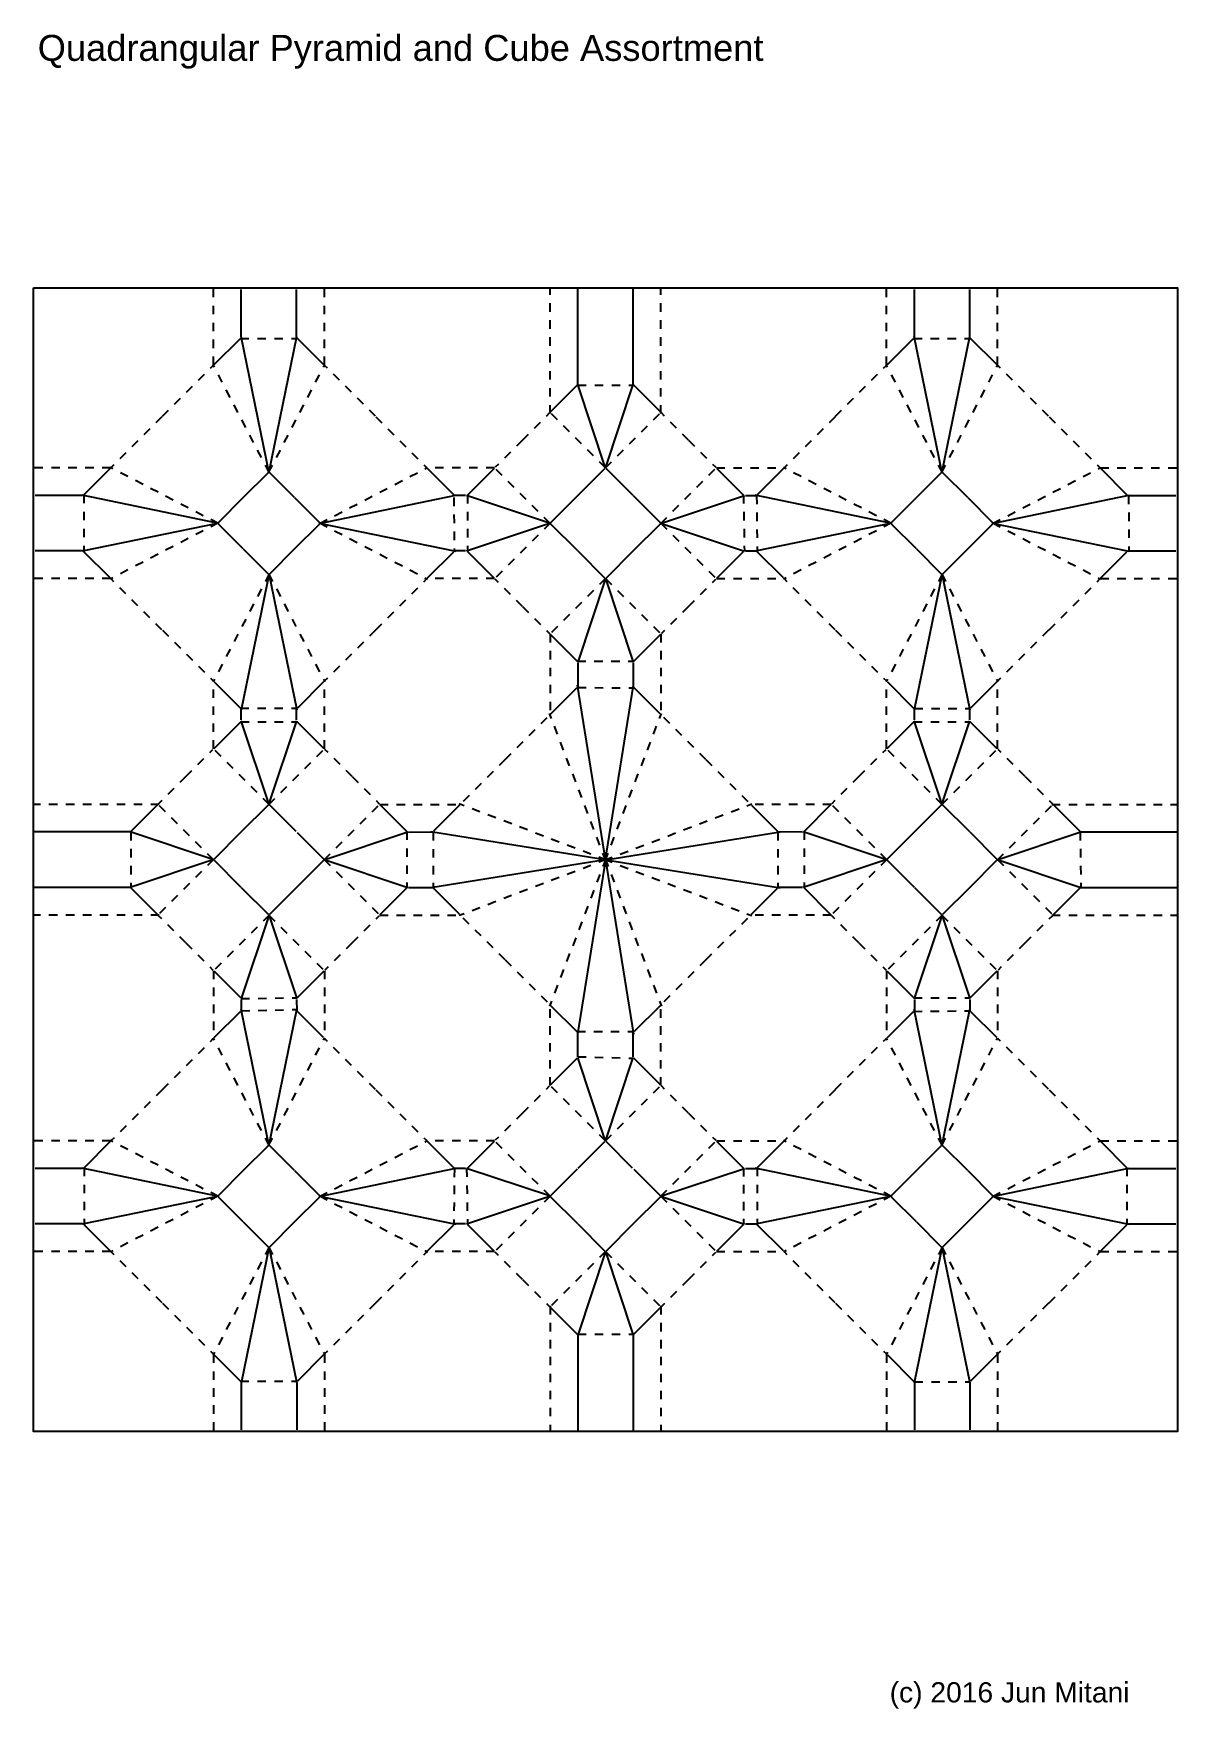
# Model space of a CAD drawing. Extents: x 10 to 200, y -288 to -9.
import ezdxf

# ---------------------------------------------------------------- set-up
doc = ezdxf.new("R2010")
doc.units = 0
for name, pattern in [('AI-LINETYPE-1', [2.822222, 1.411111, -1.411111]), ('AI-LINETYPE-10', [2.822222, 1.411111, -1.411111]), ('AI-LINETYPE-100', [2.822222, 1.411111, -1.411111]), ('AI-LINETYPE-101', [2.822222, 1.411111, -1.411111]), ('AI-LINETYPE-102', [2.822222, 1.411111, -1.411111]), ('AI-LINETYPE-103', [2.822222, 1.411111, -1.411111]), ('AI-LINETYPE-104', [2.822222, 1.411111, -1.411111]), ('AI-LINETYPE-105', [2.822222, 1.411111, -1.411111]), ('AI-LINETYPE-106', [2.822222, 1.411111, -1.411111]), ('AI-LINETYPE-107', [2.822222, 1.411111, -1.411111]), ('AI-LINETYPE-108', [2.822222, 1.411111, -1.411111]), ('AI-LINETYPE-109', [2.822222, 1.411111, -1.411111]), ('AI-LINETYPE-11', [2.822222, 1.411111, -1.411111]), ('AI-LINETYPE-110', [2.822222, 1.411111, -1.411111]), ('AI-LINETYPE-111', [2.822222, 1.411111, -1.411111]), ('AI-LINETYPE-112', [2.822222, 1.411111, -1.411111]), ('AI-LINETYPE-113', [2.822222, 1.411111, -1.411111]), ('AI-LINETYPE-114', [2.822222, 1.411111, -1.411111]), ('AI-LINETYPE-115', [2.822222, 1.411111, -1.411111]), ('AI-LINETYPE-116', [2.822222, 1.411111, -1.411111]), ('AI-LINETYPE-117', [2.822222, 1.411111, -1.411111]), ('AI-LINETYPE-118', [2.822222, 1.411111, -1.411111]), ('AI-LINETYPE-119', [2.822222, 1.411111, -1.411111]), ('AI-LINETYPE-12', [2.822222, 1.411111, -1.411111]), ('AI-LINETYPE-120', [2.822222, 1.411111, -1.411111]), ('AI-LINETYPE-121', [2.822222, 1.411111, -1.411111]), ('AI-LINETYPE-122', [2.822222, 1.411111, -1.411111]), ('AI-LINETYPE-123', [2.822222, 1.411111, -1.411111]), ('AI-LINETYPE-124', [2.822222, 1.411111, -1.411111]), ('AI-LINETYPE-125', [2.822222, 1.411111, -1.411111]), ('AI-LINETYPE-126', [2.822222, 1.411111, -1.411111]), ('AI-LINETYPE-127', [2.822222, 1.411111, -1.411111]), ('AI-LINETYPE-128', [2.822222, 1.411111, -1.411111]), ('AI-LINETYPE-129', [2.822222, 1.411111, -1.411111]), ('AI-LINETYPE-13', [2.822222, 1.411111, -1.411111]), ('AI-LINETYPE-130', [2.822222, 1.411111, -1.411111]), ('AI-LINETYPE-131', [2.822222, 1.411111, -1.411111]), ('AI-LINETYPE-132', [2.822222, 1.411111, -1.411111]), ('AI-LINETYPE-133', [2.822222, 1.411111, -1.411111]), ('AI-LINETYPE-134', [2.822222, 1.411111, -1.411111]), ('AI-LINETYPE-135', [2.822222, 1.411111, -1.411111]), ('AI-LINETYPE-136', [2.822222, 1.411111, -1.411111]), ('AI-LINETYPE-137', [2.822222, 1.411111, -1.411111]), ('AI-LINETYPE-138', [2.822222, 1.411111, -1.411111]), ('AI-LINETYPE-139', [2.822222, 1.411111, -1.411111]), ('AI-LINETYPE-14', [2.822222, 1.411111, -1.411111]), ('AI-LINETYPE-140', [2.822222, 1.411111, -1.411111]), ('AI-LINETYPE-141', [2.822222, 1.411111, -1.411111]), ('AI-LINETYPE-142', [2.822222, 1.411111, -1.411111]), ('AI-LINETYPE-143', [2.822222, 1.411111, -1.411111]), ('AI-LINETYPE-144', [2.822222, 1.411111, -1.411111]), ('AI-LINETYPE-145', [2.822222, 1.411111, -1.411111]), ('AI-LINETYPE-146', [2.822222, 1.411111, -1.411111]), ('AI-LINETYPE-147', [2.822222, 1.411111, -1.411111]), ('AI-LINETYPE-148', [2.822222, 1.411111, -1.411111]), ('AI-LINETYPE-149', [2.822222, 1.411111, -1.411111]), ('AI-LINETYPE-15', [2.822222, 1.411111, -1.411111]), ('AI-LINETYPE-150', [2.822222, 1.411111, -1.411111]), ('AI-LINETYPE-151', [2.822222, 1.411111, -1.411111]), ('AI-LINETYPE-152', [2.822222, 1.411111, -1.411111]), ('AI-LINETYPE-153', [2.822222, 1.411111, -1.411111]), ('AI-LINETYPE-154', [2.822222, 1.411111, -1.411111]), ('AI-LINETYPE-155', [2.822222, 1.411111, -1.411111]), ('AI-LINETYPE-156', [2.822222, 1.411111, -1.411111]), ('AI-LINETYPE-157', [2.822222, 1.411111, -1.411111]), ('AI-LINETYPE-158', [2.822222, 1.411111, -1.411111]), ('AI-LINETYPE-159', [2.822222, 1.411111, -1.411111]), ('AI-LINETYPE-16', [2.822222, 1.411111, -1.411111]), ('AI-LINETYPE-160', [2.822222, 1.411111, -1.411111]), ('AI-LINETYPE-161', [2.822222, 1.411111, -1.411111]), ('AI-LINETYPE-162', [2.822222, 1.411111, -1.411111]), ('AI-LINETYPE-163', [2.822222, 1.411111, -1.411111]), ('AI-LINETYPE-164', [2.822222, 1.411111, -1.411111]), ('AI-LINETYPE-165', [2.822222, 1.411111, -1.411111]), ('AI-LINETYPE-166', [2.822222, 1.411111, -1.411111]), ('AI-LINETYPE-167', [2.822222, 1.411111, -1.411111]), ('AI-LINETYPE-168', [2.822222, 1.411111, -1.411111]), ('AI-LINETYPE-169', [2.822222, 1.411111, -1.411111]), ('AI-LINETYPE-17', [2.822222, 1.411111, -1.411111]), ('AI-LINETYPE-170', [2.822222, 1.411111, -1.411111]), ('AI-LINETYPE-171', [2.822222, 1.411111, -1.411111]), ('AI-LINETYPE-172', [2.822222, 1.411111, -1.411111]), ('AI-LINETYPE-173', [2.822222, 1.411111, -1.411111]), ('AI-LINETYPE-174', [2.822222, 1.411111, -1.411111]), ('AI-LINETYPE-175', [2.822222, 1.411111, -1.411111]), ('AI-LINETYPE-176', [2.822222, 1.411111, -1.411111]), ('AI-LINETYPE-177', [2.822222, 1.411111, -1.411111]), ('AI-LINETYPE-178', [2.822222, 1.411111, -1.411111]), ('AI-LINETYPE-179', [2.822222, 1.411111, -1.411111]), ('AI-LINETYPE-18', [2.822222, 1.411111, -1.411111]), ('AI-LINETYPE-180', [2.822222, 1.411111, -1.411111]), ('AI-LINETYPE-181', [2.822222, 1.411111, -1.411111]), ('AI-LINETYPE-182', [2.822222, 1.411111, -1.411111]), ('AI-LINETYPE-183', [2.822222, 1.411111, -1.411111]), ('AI-LINETYPE-184', [2.822222, 1.411111, -1.411111]), ('AI-LINETYPE-185', [2.822222, 1.411111, -1.411111]), ('AI-LINETYPE-186', [2.822222, 1.411111, -1.411111]), ('AI-LINETYPE-187', [2.822222, 1.411111, -1.411111]), ('AI-LINETYPE-188', [2.822222, 1.411111, -1.411111]), ('AI-LINETYPE-189', [2.822222, 1.411111, -1.411111]), ('AI-LINETYPE-19', [2.822222, 1.411111, -1.411111]), ('AI-LINETYPE-190', [2.822222, 1.411111, -1.411111]), ('AI-LINETYPE-191', [2.822222, 1.411111, -1.411111]), ('AI-LINETYPE-192', [2.822222, 1.411111, -1.411111]), ('AI-LINETYPE-193', [2.822222, 1.411111, -1.411111]), ('AI-LINETYPE-194', [2.822222, 1.411111, -1.411111]), ('AI-LINETYPE-195', [2.822222, 1.411111, -1.411111]), ('AI-LINETYPE-196', [2.822222, 1.411111, -1.411111]), ('AI-LINETYPE-197', [2.822222, 1.411111, -1.411111]), ('AI-LINETYPE-198', [2.822222, 1.411111, -1.411111]), ('AI-LINETYPE-199', [2.822222, 1.411111, -1.411111]), ('AI-LINETYPE-2', [2.822222, 1.411111, -1.411111]), ('AI-LINETYPE-20', [2.822222, 1.411111, -1.411111]), ('AI-LINETYPE-200', [2.822222, 1.411111, -1.411111]), ('AI-LINETYPE-201', [2.822222, 1.411111, -1.411111]), ('AI-LINETYPE-202', [2.822222, 1.411111, -1.411111]), ('AI-LINETYPE-203', [2.822222, 1.411111, -1.411111]), ('AI-LINETYPE-204', [2.822222, 1.411111, -1.411111]), ('AI-LINETYPE-205', [2.822222, 1.411111, -1.411111]), ('AI-LINETYPE-206', [2.822222, 1.411111, -1.411111]), ('AI-LINETYPE-207', [2.822222, 1.411111, -1.411111]), ('AI-LINETYPE-208', [2.822222, 1.411111, -1.411111]), ('AI-LINETYPE-209', [2.822222, 1.411111, -1.411111]), ('AI-LINETYPE-21', [2.822222, 1.411111, -1.411111]), ('AI-LINETYPE-210', [2.822222, 1.411111, -1.411111]), ('AI-LINETYPE-211', [2.822222, 1.411111, -1.411111]), ('AI-LINETYPE-212', [2.822222, 1.411111, -1.411111]), ('AI-LINETYPE-213', [2.822222, 1.411111, -1.411111]), ('AI-LINETYPE-214', [2.822222, 1.411111, -1.411111]), ('AI-LINETYPE-215', [2.822222, 1.411111, -1.411111]), ('AI-LINETYPE-216', [2.822222, 1.411111, -1.411111]), ('AI-LINETYPE-217', [2.822222, 1.411111, -1.411111]), ('AI-LINETYPE-218', [2.822222, 1.411111, -1.411111]), ('AI-LINETYPE-219', [2.822222, 1.411111, -1.411111]), ('AI-LINETYPE-22', [2.822222, 1.411111, -1.411111]), ('AI-LINETYPE-220', [2.822222, 1.411111, -1.411111]), ('AI-LINETYPE-221', [2.822222, 1.411111, -1.411111]), ('AI-LINETYPE-222', [2.822222, 1.411111, -1.411111]), ('AI-LINETYPE-223', [2.822222, 1.411111, -1.411111]), ('AI-LINETYPE-224', [2.822222, 1.411111, -1.411111]), ('AI-LINETYPE-225', [2.822222, 1.411111, -1.411111]), ('AI-LINETYPE-226', [2.822222, 1.411111, -1.411111]), ('AI-LINETYPE-227', [2.822222, 1.411111, -1.411111]), ('AI-LINETYPE-228', [2.822222, 1.411111, -1.411111]), ('AI-LINETYPE-23', [2.822222, 1.411111, -1.411111]), ('AI-LINETYPE-24', [2.822222, 1.411111, -1.411111]), ('AI-LINETYPE-25', [2.822222, 1.411111, -1.411111]), ('AI-LINETYPE-26', [2.822222, 1.411111, -1.411111]), ('AI-LINETYPE-27', [2.822222, 1.411111, -1.411111]), ('AI-LINETYPE-28', [2.822222, 1.411111, -1.411111]), ('AI-LINETYPE-29', [2.822222, 1.411111, -1.411111]), ('AI-LINETYPE-3', [2.822222, 1.411111, -1.411111]), ('AI-LINETYPE-30', [2.822222, 1.411111, -1.411111]), ('AI-LINETYPE-31', [2.822222, 1.411111, -1.411111]), ('AI-LINETYPE-32', [2.822222, 1.411111, -1.411111]), ('AI-LINETYPE-33', [2.822222, 1.411111, -1.411111]), ('AI-LINETYPE-34', [2.822222, 1.411111, -1.411111]), ('AI-LINETYPE-35', [2.822222, 1.411111, -1.411111]), ('AI-LINETYPE-36', [2.822222, 1.411111, -1.411111]), ('AI-LINETYPE-37', [2.822222, 1.411111, -1.411111]), ('AI-LINETYPE-38', [2.822222, 1.411111, -1.411111]), ('AI-LINETYPE-39', [2.822222, 1.411111, -1.411111]), ('AI-LINETYPE-4', [2.822222, 1.411111, -1.411111]), ('AI-LINETYPE-40', [2.822222, 1.411111, -1.411111]), ('AI-LINETYPE-41', [2.822222, 1.411111, -1.411111]), ('AI-LINETYPE-42', [2.822222, 1.411111, -1.411111]), ('AI-LINETYPE-43', [2.822222, 1.411111, -1.411111]), ('AI-LINETYPE-44', [2.822222, 1.411111, -1.411111]), ('AI-LINETYPE-45', [2.822222, 1.411111, -1.411111]), ('AI-LINETYPE-46', [2.822222, 1.411111, -1.411111]), ('AI-LINETYPE-47', [2.822222, 1.411111, -1.411111]), ('AI-LINETYPE-48', [2.822222, 1.411111, -1.411111]), ('AI-LINETYPE-49', [2.822222, 1.411111, -1.411111]), ('AI-LINETYPE-5', [2.822222, 1.411111, -1.411111]), ('AI-LINETYPE-50', [2.822222, 1.411111, -1.411111]), ('AI-LINETYPE-51', [2.822222, 1.411111, -1.411111]), ('AI-LINETYPE-52', [2.822222, 1.411111, -1.411111]), ('AI-LINETYPE-53', [2.822222, 1.411111, -1.411111]), ('AI-LINETYPE-54', [2.822222, 1.411111, -1.411111]), ('AI-LINETYPE-55', [2.822222, 1.411111, -1.411111]), ('AI-LINETYPE-56', [2.822222, 1.411111, -1.411111]), ('AI-LINETYPE-57', [2.822222, 1.411111, -1.411111]), ('AI-LINETYPE-58', [2.822222, 1.411111, -1.411111]), ('AI-LINETYPE-59', [2.822222, 1.411111, -1.411111]), ('AI-LINETYPE-6', [2.822222, 1.411111, -1.411111]), ('AI-LINETYPE-60', [2.822222, 1.411111, -1.411111]), ('AI-LINETYPE-61', [2.822222, 1.411111, -1.411111]), ('AI-LINETYPE-62', [2.822222, 1.411111, -1.411111]), ('AI-LINETYPE-63', [2.822222, 1.411111, -1.411111]), ('AI-LINETYPE-64', [2.822222, 1.411111, -1.411111]), ('AI-LINETYPE-65', [2.822222, 1.411111, -1.411111]), ('AI-LINETYPE-66', [2.822222, 1.411111, -1.411111]), ('AI-LINETYPE-67', [2.822222, 1.411111, -1.411111]), ('AI-LINETYPE-68', [2.822222, 1.411111, -1.411111]), ('AI-LINETYPE-69', [2.822222, 1.411111, -1.411111]), ('AI-LINETYPE-7', [2.822222, 1.411111, -1.411111]), ('AI-LINETYPE-70', [2.822222, 1.411111, -1.411111]), ('AI-LINETYPE-71', [2.822222, 1.411111, -1.411111]), ('AI-LINETYPE-72', [2.822222, 1.411111, -1.411111]), ('AI-LINETYPE-73', [2.822222, 1.411111, -1.411111]), ('AI-LINETYPE-74', [2.822222, 1.411111, -1.411111]), ('AI-LINETYPE-75', [2.822222, 1.411111, -1.411111]), ('AI-LINETYPE-76', [2.822222, 1.411111, -1.411111]), ('AI-LINETYPE-77', [2.822222, 1.411111, -1.411111]), ('AI-LINETYPE-78', [2.822222, 1.411111, -1.411111]), ('AI-LINETYPE-79', [2.822222, 1.411111, -1.411111]), ('AI-LINETYPE-8', [2.822222, 1.411111, -1.411111]), ('AI-LINETYPE-80', [2.822222, 1.411111, -1.411111]), ('AI-LINETYPE-81', [2.822222, 1.411111, -1.411111]), ('AI-LINETYPE-82', [2.822222, 1.411111, -1.411111]), ('AI-LINETYPE-83', [2.822222, 1.411111, -1.411111]), ('AI-LINETYPE-84', [2.822222, 1.411111, -1.411111]), ('AI-LINETYPE-85', [2.822222, 1.411111, -1.411111]), ('AI-LINETYPE-86', [2.822222, 1.411111, -1.411111]), ('AI-LINETYPE-87', [2.822222, 1.411111, -1.411111]), ('AI-LINETYPE-88', [2.822222, 1.411111, -1.411111]), ('AI-LINETYPE-89', [2.822222, 1.411111, -1.411111]), ('AI-LINETYPE-9', [2.822222, 1.411111, -1.411111]), ('AI-LINETYPE-90', [2.822222, 1.411111, -1.411111]), ('AI-LINETYPE-91', [2.822222, 1.411111, -1.411111]), ('AI-LINETYPE-92', [2.822222, 1.411111, -1.411111]), ('AI-LINETYPE-93', [2.822222, 1.411111, -1.411111]), ('AI-LINETYPE-94', [2.822222, 1.411111, -1.411111]), ('AI-LINETYPE-95', [2.822222, 1.411111, -1.411111]), ('AI-LINETYPE-96', [2.822222, 1.411111, -1.411111]), ('AI-LINETYPE-97', [2.822222, 1.411111, -1.411111]), ('AI-LINETYPE-98', [2.822222, 1.411111, -1.411111]), ('AI-LINETYPE-99', [2.822222, 1.411111, -1.411111])]:
    doc.linetypes.add(name, pattern=pattern)
for name, color, linetype in [('CUTLINE', 7, 'CONTINUOUS'), ('MOUNTAINLINE', 7, 'CONTINUOUS'), ('TEXT', 7, 'CONTINUOUS'), ('VALLEYLINE', 7, 'CONTINUOUS')]:
    doc.layers.add(name, color=color, linetype=linetype)

msp = doc.modelspace()

# ---------------------------------------------------------------- texts
at = {"layer": 'TEXT', "color": 7, "attachment_point": 7}
for s, insert, char_height in [('\\fArial|b0|i0|c0|p34;\\W1;Quadrangular Pyramid and Cube Assortment', (10.83, -14.86), 4.318), ('\\fArial|b0|i0|c0|p34;\\W1;(c) 2016 Jun Mitani', (152.51, -287.61), 3.3584)]:
    msp.add_mtext(s, dxfattribs=dict(at, insert=insert, char_height=char_height))

# ---------------------------------------------------------------- blocks, each defined once
blk = doc.blocks.new('BLOCK_2')
at = {"layer": 'VALLEYLINE', "color": 7, "linetype": 'AI-LINETYPE-1'}
blk.add_lwpolyline([(67.69, -137.22), (81.38, -137.22)], dxfattribs=at)
blk = doc.blocks.new('BLOCK_3')
at = {"layer": 'VALLEYLINE', "color": 7, "linetype": 'AI-LINETYPE-2'}
blk.add_lwpolyline([(67.69, -155.65), (81.38, -155.65)], dxfattribs=at)
blk = doc.blocks.new('BLOCK_4')
at = {"layer": 'VALLEYLINE', "color": 7, "linetype": 'AI-LINETYPE-3'}
blk.add_lwpolyline([(40.08, -146.45), (30.83, -137.2)], dxfattribs=at)
blk = doc.blocks.new('BLOCK_5')
at = {"layer": 'VALLEYLINE', "color": 7, "linetype": 'AI-LINETYPE-4'}
blk.add_lwpolyline([(35.46, -132.61), (30.94, -137.13)], dxfattribs=at)
blk = doc.blocks.new('BLOCK_6')
at = {"layer": 'VALLEYLINE', "color": 7, "linetype": 'AI-LINETYPE-5'}
blk.add_lwpolyline([(49.3, -137.23), (40.05, -127.98)], dxfattribs=at)
blk = doc.blocks.new('BLOCK_7')
at = {"layer": 'VALLEYLINE', "color": 7, "linetype": 'AI-LINETYPE-6'}
blk.add_lwpolyline([(35.46, -132.61), (39.98, -128.09)], dxfattribs=at)
blk = doc.blocks.new('BLOCK_8')
at = {"layer": 'VALLEYLINE', "color": 7, "linetype": 'AI-LINETYPE-7'}
blk.add_lwpolyline([(31.04, -137.22), (10.13, -137.22)], dxfattribs=at)
blk = doc.blocks.new('BLOCK_9')
at = {"layer": 'VALLEYLINE', "color": 7, "linetype": 'AI-LINETYPE-8'}
blk.add_lwpolyline([(49.27, -137.23), (58.52, -127.98)], dxfattribs=at)
blk = doc.blocks.new('BLOCK_10')
at = {"layer": 'VALLEYLINE', "color": 7, "linetype": 'AI-LINETYPE-9'}
blk.add_lwpolyline([(63.11, -132.61), (58.59, -128.09)], dxfattribs=at)
blk = doc.blocks.new('BLOCK_11')
at = {"layer": 'VALLEYLINE', "color": 7, "linetype": 'AI-LINETYPE-10'}
blk.add_lwpolyline([(58.49, -146.45), (67.74, -137.2)], dxfattribs=at)
blk = doc.blocks.new('BLOCK_12')
at = {"layer": 'VALLEYLINE', "color": 7, "linetype": 'AI-LINETYPE-11'}
blk.add_lwpolyline([(63.11, -132.61), (67.63, -137.13)], dxfattribs=at)
blk = doc.blocks.new('BLOCK_13')
at = {"layer": 'VALLEYLINE', "color": 7, "linetype": 'AI-LINETYPE-12'}
blk.add_lwpolyline([(58.49, -146.42), (67.74, -155.67)], dxfattribs=at)
blk = doc.blocks.new('BLOCK_14')
at = {"layer": 'VALLEYLINE', "color": 7, "linetype": 'AI-LINETYPE-13'}
blk.add_lwpolyline([(63.11, -160.26), (67.63, -155.74)], dxfattribs=at)
blk = doc.blocks.new('BLOCK_15')
at = {"layer": 'VALLEYLINE', "color": 7, "linetype": 'AI-LINETYPE-14'}
blk.add_lwpolyline([(49.27, -155.64), (58.52, -164.89)], dxfattribs=at)
blk = doc.blocks.new('BLOCK_16')
at = {"layer": 'VALLEYLINE', "color": 7, "linetype": 'AI-LINETYPE-15'}
blk.add_lwpolyline([(63.11, -160.26), (58.59, -164.78)], dxfattribs=at)
blk = doc.blocks.new('BLOCK_17')
at = {"layer": 'VALLEYLINE', "color": 7, "linetype": 'AI-LINETYPE-16'}
blk.add_lwpolyline([(49.3, -155.64), (40.05, -164.89)], dxfattribs=at)
blk = doc.blocks.new('BLOCK_18')
at = {"layer": 'VALLEYLINE', "color": 7, "linetype": 'AI-LINETYPE-17'}
blk.add_lwpolyline([(35.46, -160.26), (39.98, -164.78)], dxfattribs=at)
blk = doc.blocks.new('BLOCK_19')
at = {"layer": 'VALLEYLINE', "color": 7, "linetype": 'AI-LINETYPE-18'}
blk.add_lwpolyline([(40.08, -146.42), (30.83, -155.67)], dxfattribs=at)
blk = doc.blocks.new('BLOCK_20')
at = {"layer": 'VALLEYLINE', "color": 7, "linetype": 'AI-LINETYPE-19'}
blk.add_lwpolyline([(35.46, -160.26), (30.94, -155.74)], dxfattribs=at)
blk = doc.blocks.new('BLOCK_21')
at = {"layer": 'VALLEYLINE', "color": 7, "linetype": 'AI-LINETYPE-20'}
blk.add_lwpolyline([(31.04, -155.65), (10.13, -155.65)], dxfattribs=at)
blk = doc.blocks.new('BLOCK_22')
at = {"layer": 'VALLEYLINE', "color": 7, "linetype": 'AI-LINETYPE-21'}
blk.add_lwpolyline([(105.34, -146.23), (95.96, -170.78)], dxfattribs=at)
blk = doc.blocks.new('BLOCK_23')
at = {"layer": 'VALLEYLINE', "color": 7, "linetype": 'AI-LINETYPE-22'}
blk.add_lwpolyline([(88.58, -163.11), (95.95, -170.48)], dxfattribs=at)
blk = doc.blocks.new('BLOCK_24')
at = {"layer": 'VALLEYLINE', "color": 7, "linetype": 'AI-LINETYPE-23'}
blk.add_lwpolyline([(105.47, -146.36), (80.92, -155.73)], dxfattribs=at)
blk = doc.blocks.new('BLOCK_25')
at = {"layer": 'VALLEYLINE', "color": 7, "linetype": 'AI-LINETYPE-24'}
blk.add_lwpolyline([(88.58, -163.11), (81.21, -155.74)], dxfattribs=at)
blk = doc.blocks.new('BLOCK_26')
at = {"layer": 'VALLEYLINE', "color": 7, "linetype": 'AI-LINETYPE-25'}
blk.add_lwpolyline([(105.47, -146.52), (80.92, -137.14)], dxfattribs=at)
blk = doc.blocks.new('BLOCK_27')
at = {"layer": 'VALLEYLINE', "color": 7, "linetype": 'AI-LINETYPE-26'}
blk.add_lwpolyline([(88.58, -129.76), (81.21, -137.13)], dxfattribs=at)
blk = doc.blocks.new('BLOCK_28')
at = {"layer": 'VALLEYLINE', "color": 7, "linetype": 'AI-LINETYPE-27'}
blk.add_lwpolyline([(142.82, -137.22), (129.13, -137.22)], dxfattribs=at)
blk = doc.blocks.new('BLOCK_29')
at = {"layer": 'VALLEYLINE', "color": 7, "linetype": 'AI-LINETYPE-28'}
blk.add_lwpolyline([(142.82, -155.65), (129.13, -155.65)], dxfattribs=at)
blk = doc.blocks.new('BLOCK_30')
at = {"layer": 'VALLEYLINE', "color": 7, "linetype": 'AI-LINETYPE-29'}
blk.add_lwpolyline([(170.43, -146.45), (179.68, -137.2)], dxfattribs=at)
blk = doc.blocks.new('BLOCK_31')
at = {"layer": 'VALLEYLINE', "color": 7, "linetype": 'AI-LINETYPE-30'}
blk.add_lwpolyline([(175.05, -132.61), (179.57, -137.13)], dxfattribs=at)
blk = doc.blocks.new('BLOCK_32')
at = {"layer": 'VALLEYLINE', "color": 7, "linetype": 'AI-LINETYPE-31'}
blk.add_lwpolyline([(161.21, -137.23), (170.46, -127.98)], dxfattribs=at)
blk = doc.blocks.new('BLOCK_33')
at = {"layer": 'VALLEYLINE', "color": 7, "linetype": 'AI-LINETYPE-32'}
blk.add_lwpolyline([(175.05, -132.61), (170.53, -128.09)], dxfattribs=at)
blk = doc.blocks.new('BLOCK_34')
at = {"layer": 'VALLEYLINE', "color": 7, "linetype": 'AI-LINETYPE-33'}
blk.add_lwpolyline([(179.47, -137.22), (200.38, -137.22)], dxfattribs=at)
blk = doc.blocks.new('BLOCK_35')
at = {"layer": 'VALLEYLINE', "color": 7, "linetype": 'AI-LINETYPE-34'}
blk.add_lwpolyline([(161.24, -137.23), (151.99, -127.98)], dxfattribs=at)
blk = doc.blocks.new('BLOCK_36')
at = {"layer": 'VALLEYLINE', "color": 7, "linetype": 'AI-LINETYPE-35'}
blk.add_lwpolyline([(147.4, -132.61), (151.92, -128.09)], dxfattribs=at)
blk = doc.blocks.new('BLOCK_37')
at = {"layer": 'VALLEYLINE', "color": 7, "linetype": 'AI-LINETYPE-36'}
blk.add_lwpolyline([(152.02, -146.45), (142.77, -137.2)], dxfattribs=at)
blk = doc.blocks.new('BLOCK_38')
at = {"layer": 'VALLEYLINE', "color": 7, "linetype": 'AI-LINETYPE-37'}
blk.add_lwpolyline([(147.4, -132.61), (142.88, -137.13)], dxfattribs=at)
blk = doc.blocks.new('BLOCK_39')
at = {"layer": 'VALLEYLINE', "color": 7, "linetype": 'AI-LINETYPE-38'}
blk.add_lwpolyline([(152.02, -146.42), (142.77, -155.67)], dxfattribs=at)
blk = doc.blocks.new('BLOCK_40')
at = {"layer": 'VALLEYLINE', "color": 7, "linetype": 'AI-LINETYPE-39'}
blk.add_lwpolyline([(147.4, -160.26), (142.88, -155.74)], dxfattribs=at)
blk = doc.blocks.new('BLOCK_41')
at = {"layer": 'VALLEYLINE', "color": 7, "linetype": 'AI-LINETYPE-40'}
blk.add_lwpolyline([(161.24, -155.64), (151.99, -164.89)], dxfattribs=at)
blk = doc.blocks.new('BLOCK_42')
at = {"layer": 'VALLEYLINE', "color": 7, "linetype": 'AI-LINETYPE-41'}
blk.add_lwpolyline([(147.4, -160.26), (151.92, -164.78)], dxfattribs=at)
blk = doc.blocks.new('BLOCK_43')
at = {"layer": 'VALLEYLINE', "color": 7, "linetype": 'AI-LINETYPE-42'}
blk.add_lwpolyline([(152.01, -164.89), (152.01, -176.16)], dxfattribs=at)
blk = doc.blocks.new('BLOCK_44')
at = {"layer": 'VALLEYLINE', "color": 7, "linetype": 'AI-LINETYPE-43'}
blk.add_lwpolyline([(161.21, -155.64), (170.46, -164.89)], dxfattribs=at)
blk = doc.blocks.new('BLOCK_45')
at = {"layer": 'VALLEYLINE', "color": 7, "linetype": 'AI-LINETYPE-44'}
blk.add_lwpolyline([(175.05, -160.26), (170.53, -164.78)], dxfattribs=at)
blk = doc.blocks.new('BLOCK_46')
at = {"layer": 'VALLEYLINE', "color": 7, "linetype": 'AI-LINETYPE-45'}
blk.add_lwpolyline([(170.43, -146.42), (179.68, -155.67)], dxfattribs=at)
blk = doc.blocks.new('BLOCK_47')
at = {"layer": 'VALLEYLINE', "color": 7, "linetype": 'AI-LINETYPE-46'}
blk.add_lwpolyline([(175.05, -160.26), (179.57, -155.74)], dxfattribs=at)
blk = doc.blocks.new('BLOCK_48')
at = {"layer": 'VALLEYLINE', "color": 7, "linetype": 'AI-LINETYPE-47'}
blk.add_lwpolyline([(170.44, -164.89), (170.44, -176.16)], dxfattribs=at)
blk = doc.blocks.new('BLOCK_49')
at = {"layer": 'VALLEYLINE', "color": 7, "linetype": 'AI-LINETYPE-48'}
blk.add_lwpolyline([(179.47, -155.65), (200.38, -155.65)], dxfattribs=at)
blk = doc.blocks.new('BLOCK_50')
at = {"layer": 'VALLEYLINE', "color": 7, "linetype": 'AI-LINETYPE-49'}
blk.add_lwpolyline([(123.71, -211.62), (134.98, -211.62)], dxfattribs=at)
blk = doc.blocks.new('BLOCK_51')
at = {"layer": 'VALLEYLINE', "color": 7, "linetype": 'AI-LINETYPE-50'}
blk.add_lwpolyline([(123.71, -193.19), (134.98, -193.19)], dxfattribs=at)
blk = doc.blocks.new('BLOCK_52')
at = {"layer": 'VALLEYLINE', "color": 7, "linetype": 'AI-LINETYPE-51'}
blk.add_lwpolyline([(114.46, -202.39), (123.7, -211.64)], dxfattribs=at)
blk = doc.blocks.new('BLOCK_53')
at = {"layer": 'VALLEYLINE', "color": 7, "linetype": 'AI-LINETYPE-52'}
blk.add_lwpolyline([(119.08, -216.23), (123.6, -211.71)], dxfattribs=at)
blk = doc.blocks.new('BLOCK_54')
at = {"layer": 'VALLEYLINE', "color": 7, "linetype": 'AI-LINETYPE-53'}
blk.add_lwpolyline([(105.24, -211.61), (114.49, -220.86)], dxfattribs=at)
blk = doc.blocks.new('BLOCK_55')
at = {"layer": 'VALLEYLINE', "color": 7, "linetype": 'AI-LINETYPE-54'}
blk.add_lwpolyline([(119.08, -216.23), (114.56, -220.75)], dxfattribs=at)
blk = doc.blocks.new('BLOCK_56')
at = {"layer": 'VALLEYLINE', "color": 7, "linetype": 'AI-LINETYPE-55'}
blk.add_lwpolyline([(114.47, -220.65), (114.47, -241.55)], dxfattribs=at)
blk = doc.blocks.new('BLOCK_57')
at = {"layer": 'VALLEYLINE', "color": 7, "linetype": 'AI-LINETYPE-56'}
blk.add_lwpolyline([(105.27, -211.61), (96.02, -220.86)], dxfattribs=at)
blk = doc.blocks.new('BLOCK_58')
at = {"layer": 'VALLEYLINE', "color": 7, "linetype": 'AI-LINETYPE-57'}
blk.add_lwpolyline([(91.43, -216.23), (95.95, -220.75)], dxfattribs=at)
blk = doc.blocks.new('BLOCK_59')
at = {"layer": 'VALLEYLINE', "color": 7, "linetype": 'AI-LINETYPE-58'}
blk.add_lwpolyline([(96.05, -202.39), (86.8, -211.64)], dxfattribs=at)
blk = doc.blocks.new('BLOCK_60')
at = {"layer": 'VALLEYLINE', "color": 7, "linetype": 'AI-LINETYPE-59'}
blk.add_lwpolyline([(91.43, -216.23), (86.91, -211.71)], dxfattribs=at)
blk = doc.blocks.new('BLOCK_61')
at = {"layer": 'VALLEYLINE', "color": 7, "linetype": 'AI-LINETYPE-60'}
blk.add_lwpolyline([(96.04, -220.65), (96.04, -241.55)], dxfattribs=at)
blk = doc.blocks.new('BLOCK_62')
at = {"layer": 'VALLEYLINE', "color": 7, "linetype": 'AI-LINETYPE-61'}
blk.add_lwpolyline([(96.05, -202.42), (86.8, -193.17)], dxfattribs=at)
blk = doc.blocks.new('BLOCK_63')
at = {"layer": 'VALLEYLINE', "color": 7, "linetype": 'AI-LINETYPE-62'}
blk.add_lwpolyline([(91.43, -188.58), (86.91, -193.1)], dxfattribs=at)
blk = doc.blocks.new('BLOCK_64')
at = {"layer": 'VALLEYLINE', "color": 7, "linetype": 'AI-LINETYPE-63'}
blk.add_lwpolyline([(105.27, -193.2), (96.02, -183.95)], dxfattribs=at)
blk = doc.blocks.new('BLOCK_65')
at = {"layer": 'VALLEYLINE', "color": 7, "linetype": 'AI-LINETYPE-64'}
blk.add_lwpolyline([(91.43, -188.58), (95.95, -184.06)], dxfattribs=at)
blk = doc.blocks.new('BLOCK_66')
at = {"layer": 'VALLEYLINE', "color": 7, "linetype": 'AI-LINETYPE-65'}
blk.add_lwpolyline([(96.04, -184), (96.04, -170.31)], dxfattribs=at)
blk = doc.blocks.new('BLOCK_67')
at = {"layer": 'VALLEYLINE', "color": 7, "linetype": 'AI-LINETYPE-66'}
blk.add_lwpolyline([(105.24, -193.2), (114.49, -183.95)], dxfattribs=at)
blk = doc.blocks.new('BLOCK_68')
at = {"layer": 'VALLEYLINE', "color": 7, "linetype": 'AI-LINETYPE-67'}
blk.add_lwpolyline([(119.08, -188.58), (114.56, -184.06)], dxfattribs=at)
blk = doc.blocks.new('BLOCK_69')
at = {"layer": 'VALLEYLINE', "color": 7, "linetype": 'AI-LINETYPE-68'}
blk.add_lwpolyline([(114.46, -202.42), (123.7, -193.17)], dxfattribs=at)
blk = doc.blocks.new('BLOCK_70')
at = {"layer": 'VALLEYLINE', "color": 7, "linetype": 'AI-LINETYPE-69'}
blk.add_lwpolyline([(119.08, -188.58), (123.6, -193.1)], dxfattribs=at)
blk = doc.blocks.new('BLOCK_71')
at = {"layer": 'VALLEYLINE', "color": 7, "linetype": 'AI-LINETYPE-70'}
blk.add_lwpolyline([(114.47, -184), (114.47, -170.31)], dxfattribs=at)
blk = doc.blocks.new('BLOCK_72')
at = {"layer": 'VALLEYLINE', "color": 7, "linetype": 'AI-LINETYPE-71'}
blk.add_lwpolyline([(105.34, -146.65), (95.96, -122.1)], dxfattribs=at)
blk = doc.blocks.new('BLOCK_73')
at = {"layer": 'VALLEYLINE', "color": 7, "linetype": 'AI-LINETYPE-72'}
blk.add_lwpolyline([(88.58, -129.76), (95.95, -122.39)], dxfattribs=at)
blk = doc.blocks.new('BLOCK_74')
at = {"layer": 'VALLEYLINE', "color": 7, "linetype": 'AI-LINETYPE-73'}
blk.add_lwpolyline([(105.18, -146.65), (114.55, -122.1)], dxfattribs=at)
blk = doc.blocks.new('BLOCK_75')
at = {"layer": 'VALLEYLINE', "color": 7, "linetype": 'AI-LINETYPE-74'}
blk.add_lwpolyline([(121.93, -129.76), (114.56, -122.39)], dxfattribs=at)
blk = doc.blocks.new('BLOCK_76')
at = {"layer": 'VALLEYLINE', "color": 7, "linetype": 'AI-LINETYPE-75'}
blk.add_lwpolyline([(105.05, -146.52), (129.59, -137.14)], dxfattribs=at)
blk = doc.blocks.new('BLOCK_77')
at = {"layer": 'VALLEYLINE', "color": 7, "linetype": 'AI-LINETYPE-76'}
blk.add_lwpolyline([(121.93, -129.76), (129.3, -137.13)], dxfattribs=at)
blk = doc.blocks.new('BLOCK_78')
at = {"layer": 'VALLEYLINE', "color": 7, "linetype": 'AI-LINETYPE-77'}
blk.add_lwpolyline([(105.05, -146.36), (129.59, -155.73)], dxfattribs=at)
blk = doc.blocks.new('BLOCK_79')
at = {"layer": 'VALLEYLINE', "color": 7, "linetype": 'AI-LINETYPE-78'}
blk.add_lwpolyline([(121.93, -163.11), (129.3, -155.74)], dxfattribs=at)
blk = doc.blocks.new('BLOCK_80')
at = {"layer": 'VALLEYLINE', "color": 7, "linetype": 'AI-LINETYPE-79'}
blk.add_lwpolyline([(105.18, -146.23), (114.55, -170.78)], dxfattribs=at)
blk = doc.blocks.new('BLOCK_81')
at = {"layer": 'VALLEYLINE', "color": 7, "linetype": 'AI-LINETYPE-80'}
blk.add_lwpolyline([(121.93, -163.11), (114.56, -170.48)], dxfattribs=at)
blk = doc.blocks.new('BLOCK_82')
at = {"layer": 'VALLEYLINE', "color": 7, "linetype": 'AI-LINETYPE-81'}
blk.add_lwpolyline([(114.46, -90.48), (123.7, -81.23)], dxfattribs=at)
blk = doc.blocks.new('BLOCK_83')
at = {"layer": 'VALLEYLINE', "color": 7, "linetype": 'AI-LINETYPE-82'}
blk.add_lwpolyline([(119.08, -76.64), (123.6, -81.16)], dxfattribs=at)
blk = doc.blocks.new('BLOCK_84')
at = {"layer": 'VALLEYLINE', "color": 7, "linetype": 'AI-LINETYPE-83'}
blk.add_lwpolyline([(105.24, -81.26), (114.49, -72.01)], dxfattribs=at)
blk = doc.blocks.new('BLOCK_85')
at = {"layer": 'VALLEYLINE', "color": 7, "linetype": 'AI-LINETYPE-84'}
blk.add_lwpolyline([(119.08, -76.64), (114.56, -72.12)], dxfattribs=at)
blk = doc.blocks.new('BLOCK_86')
at = {"layer": 'VALLEYLINE', "color": 7, "linetype": 'AI-LINETYPE-85'}
blk.add_lwpolyline([(114.47, -72.22), (114.47, -51.32)], dxfattribs=at)
blk = doc.blocks.new('BLOCK_87')
at = {"layer": 'VALLEYLINE', "color": 7, "linetype": 'AI-LINETYPE-86'}
blk.add_lwpolyline([(105.27, -81.26), (96.02, -72.01)], dxfattribs=at)
blk = doc.blocks.new('BLOCK_88')
at = {"layer": 'VALLEYLINE', "color": 7, "linetype": 'AI-LINETYPE-87'}
blk.add_lwpolyline([(91.43, -76.64), (95.95, -72.12)], dxfattribs=at)
blk = doc.blocks.new('BLOCK_89')
at = {"layer": 'VALLEYLINE', "color": 7, "linetype": 'AI-LINETYPE-88'}
blk.add_lwpolyline([(96.05, -90.48), (86.8, -81.23)], dxfattribs=at)
blk = doc.blocks.new('BLOCK_90')
at = {"layer": 'VALLEYLINE', "color": 7, "linetype": 'AI-LINETYPE-89'}
blk.add_lwpolyline([(91.43, -76.64), (86.91, -81.16)], dxfattribs=at)
blk = doc.blocks.new('BLOCK_91')
at = {"layer": 'VALLEYLINE', "color": 7, "linetype": 'AI-LINETYPE-90'}
blk.add_lwpolyline([(96.04, -72.22), (96.04, -51.32)], dxfattribs=at)
blk = doc.blocks.new('BLOCK_92')
at = {"layer": 'VALLEYLINE', "color": 7, "linetype": 'AI-LINETYPE-91'}
blk.add_lwpolyline([(96.05, -90.45), (86.8, -99.7)], dxfattribs=at)
blk = doc.blocks.new('BLOCK_93')
at = {"layer": 'VALLEYLINE', "color": 7, "linetype": 'AI-LINETYPE-92'}
blk.add_lwpolyline([(91.43, -104.29), (86.91, -99.77)], dxfattribs=at)
blk = doc.blocks.new('BLOCK_94')
at = {"layer": 'VALLEYLINE', "color": 7, "linetype": 'AI-LINETYPE-93'}
blk.add_lwpolyline([(105.27, -99.67), (96.02, -108.92)], dxfattribs=at)
blk = doc.blocks.new('BLOCK_95')
at = {"layer": 'VALLEYLINE', "color": 7, "linetype": 'AI-LINETYPE-94'}
blk.add_lwpolyline([(91.43, -104.29), (95.95, -108.81)], dxfattribs=at)
blk = doc.blocks.new('BLOCK_96')
at = {"layer": 'VALLEYLINE', "color": 7, "linetype": 'AI-LINETYPE-95'}
blk.add_lwpolyline([(96.04, -108.87), (96.04, -122.56)], dxfattribs=at)
blk = doc.blocks.new('BLOCK_97')
at = {"layer": 'VALLEYLINE', "color": 7, "linetype": 'AI-LINETYPE-96'}
blk.add_lwpolyline([(105.24, -99.67), (114.49, -108.92)], dxfattribs=at)
blk = doc.blocks.new('BLOCK_98')
at = {"layer": 'VALLEYLINE', "color": 7, "linetype": 'AI-LINETYPE-97'}
blk.add_lwpolyline([(119.08, -104.29), (114.56, -108.81)], dxfattribs=at)
blk = doc.blocks.new('BLOCK_99')
at = {"layer": 'VALLEYLINE', "color": 7, "linetype": 'AI-LINETYPE-98'}
blk.add_lwpolyline([(114.46, -90.45), (123.7, -99.7)], dxfattribs=at)
blk = doc.blocks.new('BLOCK_100')
at = {"layer": 'VALLEYLINE', "color": 7, "linetype": 'AI-LINETYPE-99'}
blk.add_lwpolyline([(119.08, -104.29), (123.6, -99.77)], dxfattribs=at)
blk = doc.blocks.new('BLOCK_101')
at = {"layer": 'VALLEYLINE', "color": 7, "linetype": 'AI-LINETYPE-100'}
blk.add_lwpolyline([(114.47, -108.87), (114.47, -122.56)], dxfattribs=at)
blk = doc.blocks.new('BLOCK_102')
at = {"layer": 'VALLEYLINE', "color": 7, "linetype": 'AI-LINETYPE-101'}
blk.add_lwpolyline([(152.81, -202.46), (134.85, -193.13)], dxfattribs=at)
blk = doc.blocks.new('BLOCK_103')
at = {"layer": 'VALLEYLINE', "color": 7, "linetype": 'AI-LINETYPE-102'}
blk.add_lwpolyline([(143.45, -184.7), (135, -193.15)], dxfattribs=at)
blk = doc.blocks.new('BLOCK_104')
at = {"layer": 'VALLEYLINE', "color": 7, "linetype": 'AI-LINETYPE-103'}
blk.add_lwpolyline([(161.28, -193.99), (151.95, -176.03)], dxfattribs=at)
blk = doc.blocks.new('BLOCK_105')
at = {"layer": 'VALLEYLINE', "color": 7, "linetype": 'AI-LINETYPE-104'}
blk.add_lwpolyline([(143.52, -184.62), (151.97, -176.17)], dxfattribs=at)
blk = doc.blocks.new('BLOCK_106')
at = {"layer": 'VALLEYLINE', "color": 7, "linetype": 'AI-LINETYPE-105'}
blk.add_lwpolyline([(161.17, -193.99), (170.5, -176.03)], dxfattribs=at)
blk = doc.blocks.new('BLOCK_107')
at = {"layer": 'VALLEYLINE', "color": 7, "linetype": 'AI-LINETYPE-106'}
blk.add_lwpolyline([(178.93, -184.62), (170.48, -176.17)], dxfattribs=at)
blk = doc.blocks.new('BLOCK_108')
at = {"layer": 'VALLEYLINE', "color": 7, "linetype": 'AI-LINETYPE-107'}
blk.add_lwpolyline([(169.64, -202.46), (187.6, -193.13)], dxfattribs=at)
blk = doc.blocks.new('BLOCK_109')
at = {"layer": 'VALLEYLINE', "color": 7, "linetype": 'AI-LINETYPE-108'}
blk.add_lwpolyline([(179.01, -184.7), (187.46, -193.15)], dxfattribs=at)
blk = doc.blocks.new('BLOCK_110')
at = {"layer": 'VALLEYLINE', "color": 7, "linetype": 'AI-LINETYPE-109'}
blk.add_lwpolyline([(187.53, -193.19), (200.2, -193.19)], dxfattribs=at)
blk = doc.blocks.new('BLOCK_111')
at = {"layer": 'VALLEYLINE', "color": 7, "linetype": 'AI-LINETYPE-110'}
blk.add_lwpolyline([(169.64, -202.35), (187.6, -211.68)], dxfattribs=at)
blk = doc.blocks.new('BLOCK_112')
at = {"layer": 'VALLEYLINE', "color": 7, "linetype": 'AI-LINETYPE-111'}
blk.add_lwpolyline([(179.01, -220.11), (187.46, -211.66)], dxfattribs=at)
blk = doc.blocks.new('BLOCK_113')
at = {"layer": 'VALLEYLINE', "color": 7, "linetype": 'AI-LINETYPE-112'}
blk.add_lwpolyline([(161.17, -210.82), (170.5, -228.78)], dxfattribs=at)
blk = doc.blocks.new('BLOCK_114')
at = {"layer": 'VALLEYLINE', "color": 7, "linetype": 'AI-LINETYPE-113'}
blk.add_lwpolyline([(178.93, -220.18), (170.48, -228.63)], dxfattribs=at)
blk = doc.blocks.new('BLOCK_115')
at = {"layer": 'VALLEYLINE', "color": 7, "linetype": 'AI-LINETYPE-114'}
blk.add_lwpolyline([(187.53, -211.62), (200.2, -211.62)], dxfattribs=at)
blk = doc.blocks.new('BLOCK_116')
at = {"layer": 'VALLEYLINE', "color": 7, "linetype": 'AI-LINETYPE-115'}
blk.add_lwpolyline([(170.44, -228.71), (170.44, -241.38)], dxfattribs=at)
blk = doc.blocks.new('BLOCK_117')
at = {"layer": 'VALLEYLINE', "color": 7, "linetype": 'AI-LINETYPE-116'}
blk.add_lwpolyline([(161.28, -210.82), (151.95, -228.78)], dxfattribs=at)
blk = doc.blocks.new('BLOCK_118')
at = {"layer": 'VALLEYLINE', "color": 7, "linetype": 'AI-LINETYPE-117'}
blk.add_lwpolyline([(143.52, -220.18), (151.97, -228.63)], dxfattribs=at)
blk = doc.blocks.new('BLOCK_119')
at = {"layer": 'VALLEYLINE', "color": 7, "linetype": 'AI-LINETYPE-118'}
blk.add_lwpolyline([(152.81, -202.35), (134.85, -211.68)], dxfattribs=at)
blk = doc.blocks.new('BLOCK_120')
at = {"layer": 'VALLEYLINE', "color": 7, "linetype": 'AI-LINETYPE-119'}
blk.add_lwpolyline([(143.45, -220.11), (135, -211.66)], dxfattribs=at)
blk = doc.blocks.new('BLOCK_121')
at = {"layer": 'VALLEYLINE', "color": 7, "linetype": 'AI-LINETYPE-120'}
blk.add_lwpolyline([(152.01, -228.71), (152.01, -241.38)], dxfattribs=at)
blk = doc.blocks.new('BLOCK_122')
at = {"layer": 'VALLEYLINE', "color": 7, "linetype": 'AI-LINETYPE-121'}
blk.add_lwpolyline([(152.01, -127.98), (152.01, -116.71)], dxfattribs=at)
blk = doc.blocks.new('BLOCK_123')
at = {"layer": 'VALLEYLINE', "color": 7, "linetype": 'AI-LINETYPE-122'}
blk.add_lwpolyline([(170.44, -127.98), (170.44, -116.71)], dxfattribs=at)
blk = doc.blocks.new('BLOCK_124')
at = {"layer": 'VALLEYLINE', "color": 7, "linetype": 'AI-LINETYPE-123'}
blk.add_lwpolyline([(123.71, -81.24), (134.98, -81.24)], dxfattribs=at)
blk = doc.blocks.new('BLOCK_125')
at = {"layer": 'VALLEYLINE', "color": 7, "linetype": 'AI-LINETYPE-124'}
blk.add_lwpolyline([(123.71, -99.68), (134.98, -99.68)], dxfattribs=at)
blk = doc.blocks.new('BLOCK_126')
at = {"layer": 'VALLEYLINE', "color": 7, "linetype": 'AI-LINETYPE-125'}
blk.add_lwpolyline([(152.81, -90.41), (134.85, -99.74)], dxfattribs=at)
blk = doc.blocks.new('BLOCK_127')
at = {"layer": 'VALLEYLINE', "color": 7, "linetype": 'AI-LINETYPE-126'}
blk.add_lwpolyline([(143.45, -108.17), (135, -99.72)], dxfattribs=at)
blk = doc.blocks.new('BLOCK_128')
at = {"layer": 'VALLEYLINE', "color": 7, "linetype": 'AI-LINETYPE-127'}
blk.add_lwpolyline([(161.28, -98.88), (151.95, -116.84)], dxfattribs=at)
blk = doc.blocks.new('BLOCK_129')
at = {"layer": 'VALLEYLINE', "color": 7, "linetype": 'AI-LINETYPE-128'}
blk.add_lwpolyline([(143.52, -108.24), (151.97, -116.69)], dxfattribs=at)
blk = doc.blocks.new('BLOCK_130')
at = {"layer": 'VALLEYLINE', "color": 7, "linetype": 'AI-LINETYPE-129'}
blk.add_lwpolyline([(161.17, -98.88), (170.5, -116.84)], dxfattribs=at)
blk = doc.blocks.new('BLOCK_131')
at = {"layer": 'VALLEYLINE', "color": 7, "linetype": 'AI-LINETYPE-130'}
blk.add_lwpolyline([(178.93, -108.24), (170.48, -116.69)], dxfattribs=at)
blk = doc.blocks.new('BLOCK_132')
at = {"layer": 'VALLEYLINE', "color": 7, "linetype": 'AI-LINETYPE-131'}
blk.add_lwpolyline([(169.64, -90.41), (187.6, -99.74)], dxfattribs=at)
blk = doc.blocks.new('BLOCK_133')
at = {"layer": 'VALLEYLINE', "color": 7, "linetype": 'AI-LINETYPE-132'}
blk.add_lwpolyline([(179.01, -108.17), (187.46, -99.72)], dxfattribs=at)
blk = doc.blocks.new('BLOCK_134')
at = {"layer": 'VALLEYLINE', "color": 7, "linetype": 'AI-LINETYPE-133'}
blk.add_lwpolyline([(187.53, -99.68), (200.2, -99.68)], dxfattribs=at)
blk = doc.blocks.new('BLOCK_135')
at = {"layer": 'VALLEYLINE', "color": 7, "linetype": 'AI-LINETYPE-134'}
blk.add_lwpolyline([(169.64, -90.52), (187.6, -81.19)], dxfattribs=at)
blk = doc.blocks.new('BLOCK_136')
at = {"layer": 'VALLEYLINE', "color": 7, "linetype": 'AI-LINETYPE-135'}
blk.add_lwpolyline([(179.01, -72.76), (187.46, -81.21)], dxfattribs=at)
blk = doc.blocks.new('BLOCK_137')
at = {"layer": 'VALLEYLINE', "color": 7, "linetype": 'AI-LINETYPE-136'}
blk.add_lwpolyline([(161.17, -82.05), (170.5, -64.09)], dxfattribs=at)
blk = doc.blocks.new('BLOCK_138')
at = {"layer": 'VALLEYLINE', "color": 7, "linetype": 'AI-LINETYPE-137'}
blk.add_lwpolyline([(178.93, -72.68), (170.48, -64.23)], dxfattribs=at)
blk = doc.blocks.new('BLOCK_139')
at = {"layer": 'VALLEYLINE', "color": 7, "linetype": 'AI-LINETYPE-138'}
blk.add_lwpolyline([(187.53, -81.25), (200.2, -81.25)], dxfattribs=at)
blk = doc.blocks.new('BLOCK_140')
at = {"layer": 'VALLEYLINE', "color": 7, "linetype": 'AI-LINETYPE-139'}
blk.add_lwpolyline([(170.44, -64.16), (170.44, -51.49)], dxfattribs=at)
blk = doc.blocks.new('BLOCK_141')
at = {"layer": 'VALLEYLINE', "color": 7, "linetype": 'AI-LINETYPE-140'}
blk.add_lwpolyline([(161.28, -82.05), (151.95, -64.09)], dxfattribs=at)
blk = doc.blocks.new('BLOCK_142')
at = {"layer": 'VALLEYLINE', "color": 7, "linetype": 'AI-LINETYPE-141'}
blk.add_lwpolyline([(143.52, -72.68), (151.97, -64.23)], dxfattribs=at)
blk = doc.blocks.new('BLOCK_143')
at = {"layer": 'VALLEYLINE', "color": 7, "linetype": 'AI-LINETYPE-142'}
blk.add_lwpolyline([(152.81, -90.52), (134.85, -81.19)], dxfattribs=at)
blk = doc.blocks.new('BLOCK_144')
at = {"layer": 'VALLEYLINE', "color": 7, "linetype": 'AI-LINETYPE-143'}
blk.add_lwpolyline([(143.45, -72.76), (135, -81.21)], dxfattribs=at)
blk = doc.blocks.new('BLOCK_145')
at = {"layer": 'VALLEYLINE', "color": 7, "linetype": 'AI-LINETYPE-144'}
blk.add_lwpolyline([(152.01, -64.16), (152.01, -51.49)], dxfattribs=at)
blk = doc.blocks.new('BLOCK_146')
at = {"layer": 'VALLEYLINE', "color": 7, "linetype": 'AI-LINETYPE-145'}
blk.add_lwpolyline([(86.8, -193.19), (75.53, -193.19)], dxfattribs=at)
blk = doc.blocks.new('BLOCK_147')
at = {"layer": 'VALLEYLINE', "color": 7, "linetype": 'AI-LINETYPE-146'}
blk.add_lwpolyline([(86.8, -211.62), (75.53, -211.62)], dxfattribs=at)
blk = doc.blocks.new('BLOCK_148')
at = {"layer": 'VALLEYLINE', "color": 7, "linetype": 'AI-LINETYPE-147'}
blk.add_lwpolyline([(40.07, -164.89), (40.07, -176.16)], dxfattribs=at)
blk = doc.blocks.new('BLOCK_149')
at = {"layer": 'VALLEYLINE', "color": 7, "linetype": 'AI-LINETYPE-148'}
blk.add_lwpolyline([(58.5, -164.89), (58.5, -176.16)], dxfattribs=at)
blk = doc.blocks.new('BLOCK_150')
at = {"layer": 'VALLEYLINE', "color": 7, "linetype": 'AI-LINETYPE-149'}
blk.add_lwpolyline([(49.23, -193.99), (58.56, -176.03)], dxfattribs=at)
blk = doc.blocks.new('BLOCK_151')
at = {"layer": 'VALLEYLINE', "color": 7, "linetype": 'AI-LINETYPE-150'}
blk.add_lwpolyline([(66.99, -184.63), (58.54, -176.18)], dxfattribs=at)
blk = doc.blocks.new('BLOCK_152')
at = {"layer": 'VALLEYLINE', "color": 7, "linetype": 'AI-LINETYPE-151'}
blk.add_lwpolyline([(57.7, -202.46), (75.67, -193.13)], dxfattribs=at)
blk = doc.blocks.new('BLOCK_153')
at = {"layer": 'VALLEYLINE', "color": 7, "linetype": 'AI-LINETYPE-152'}
blk.add_lwpolyline([(67.07, -184.7), (75.52, -193.15)], dxfattribs=at)
blk = doc.blocks.new('BLOCK_154')
at = {"layer": 'VALLEYLINE', "color": 7, "linetype": 'AI-LINETYPE-153'}
blk.add_lwpolyline([(57.7, -202.35), (75.67, -211.68)], dxfattribs=at)
blk = doc.blocks.new('BLOCK_155')
at = {"layer": 'VALLEYLINE', "color": 7, "linetype": 'AI-LINETYPE-154'}
blk.add_lwpolyline([(67.07, -220.11), (75.52, -211.66)], dxfattribs=at)
blk = doc.blocks.new('BLOCK_156')
at = {"layer": 'VALLEYLINE', "color": 7, "linetype": 'AI-LINETYPE-155'}
blk.add_lwpolyline([(49.23, -210.82), (58.56, -228.79)], dxfattribs=at)
blk = doc.blocks.new('BLOCK_157')
at = {"layer": 'VALLEYLINE', "color": 7, "linetype": 'AI-LINETYPE-156'}
blk.add_lwpolyline([(66.99, -220.19), (58.54, -228.64)], dxfattribs=at)
blk = doc.blocks.new('BLOCK_158')
at = {"layer": 'VALLEYLINE', "color": 7, "linetype": 'AI-LINETYPE-157'}
blk.add_lwpolyline([(58.5, -228.71), (58.5, -241.38)], dxfattribs=at)
blk = doc.blocks.new('BLOCK_159')
at = {"layer": 'VALLEYLINE', "color": 7, "linetype": 'AI-LINETYPE-158'}
blk.add_lwpolyline([(49.34, -210.82), (40.01, -228.79)], dxfattribs=at)
blk = doc.blocks.new('BLOCK_160')
at = {"layer": 'VALLEYLINE', "color": 7, "linetype": 'AI-LINETYPE-159'}
blk.add_lwpolyline([(31.58, -220.19), (40.03, -228.64)], dxfattribs=at)
blk = doc.blocks.new('BLOCK_161')
at = {"layer": 'VALLEYLINE', "color": 7, "linetype": 'AI-LINETYPE-160'}
blk.add_lwpolyline([(40.87, -202.35), (22.91, -211.68)], dxfattribs=at)
blk = doc.blocks.new('BLOCK_162')
at = {"layer": 'VALLEYLINE', "color": 7, "linetype": 'AI-LINETYPE-161'}
blk.add_lwpolyline([(31.51, -220.11), (23.06, -211.66)], dxfattribs=at)
blk = doc.blocks.new('BLOCK_163')
at = {"layer": 'VALLEYLINE', "color": 7, "linetype": 'AI-LINETYPE-162'}
blk.add_lwpolyline([(40.07, -228.71), (40.07, -241.38)], dxfattribs=at)
blk = doc.blocks.new('BLOCK_164')
at = {"layer": 'VALLEYLINE', "color": 7, "linetype": 'AI-LINETYPE-163'}
blk.add_lwpolyline([(22.98, -211.62), (10.31, -211.62)], dxfattribs=at)
blk = doc.blocks.new('BLOCK_165')
at = {"layer": 'VALLEYLINE', "color": 7, "linetype": 'AI-LINETYPE-164'}
blk.add_lwpolyline([(40.87, -202.46), (22.91, -193.13)], dxfattribs=at)
blk = doc.blocks.new('BLOCK_166')
at = {"layer": 'VALLEYLINE', "color": 7, "linetype": 'AI-LINETYPE-165'}
blk.add_lwpolyline([(31.51, -184.7), (23.06, -193.15)], dxfattribs=at)
blk = doc.blocks.new('BLOCK_167')
at = {"layer": 'VALLEYLINE', "color": 7, "linetype": 'AI-LINETYPE-166'}
blk.add_lwpolyline([(49.34, -193.99), (40.01, -176.03)], dxfattribs=at)
blk = doc.blocks.new('BLOCK_168')
at = {"layer": 'VALLEYLINE', "color": 7, "linetype": 'AI-LINETYPE-167'}
blk.add_lwpolyline([(31.58, -184.63), (40.03, -176.18)], dxfattribs=at)
blk = doc.blocks.new('BLOCK_169')
at = {"layer": 'VALLEYLINE', "color": 7, "linetype": 'AI-LINETYPE-168'}
blk.add_lwpolyline([(22.98, -193.19), (10.31, -193.19)], dxfattribs=at)
blk = doc.blocks.new('BLOCK_170')
at = {"layer": 'VALLEYLINE', "color": 7, "linetype": 'AI-LINETYPE-169'}
blk.add_lwpolyline([(58.5, -127.98), (58.5, -116.71)], dxfattribs=at)
blk = doc.blocks.new('BLOCK_171')
at = {"layer": 'VALLEYLINE', "color": 7, "linetype": 'AI-LINETYPE-170'}
blk.add_lwpolyline([(40.07, -127.98), (40.07, -116.71)], dxfattribs=at)
blk = doc.blocks.new('BLOCK_172')
at = {"layer": 'VALLEYLINE', "color": 7, "linetype": 'AI-LINETYPE-171'}
blk.add_lwpolyline([(86.8, -81.24), (75.53, -81.24)], dxfattribs=at)
blk = doc.blocks.new('BLOCK_173')
at = {"layer": 'VALLEYLINE', "color": 7, "linetype": 'AI-LINETYPE-172'}
blk.add_lwpolyline([(86.8, -99.68), (75.53, -99.68)], dxfattribs=at)
blk = doc.blocks.new('BLOCK_174')
at = {"layer": 'VALLEYLINE', "color": 7, "linetype": 'AI-LINETYPE-173'}
blk.add_lwpolyline([(57.7, -90.41), (75.66, -99.74)], dxfattribs=at)
blk = doc.blocks.new('BLOCK_175')
at = {"layer": 'VALLEYLINE', "color": 7, "linetype": 'AI-LINETYPE-174'}
blk.add_lwpolyline([(67.06, -108.17), (75.51, -99.72)], dxfattribs=at)
blk = doc.blocks.new('BLOCK_176')
at = {"layer": 'VALLEYLINE', "color": 7, "linetype": 'AI-LINETYPE-175'}
blk.add_lwpolyline([(49.23, -98.88), (58.56, -116.84)], dxfattribs=at)
blk = doc.blocks.new('BLOCK_177')
at = {"layer": 'VALLEYLINE', "color": 7, "linetype": 'AI-LINETYPE-176'}
blk.add_lwpolyline([(66.99, -108.24), (58.54, -116.69)], dxfattribs=at)
blk = doc.blocks.new('BLOCK_178')
at = {"layer": 'VALLEYLINE', "color": 7, "linetype": 'AI-LINETYPE-177'}
blk.add_lwpolyline([(49.34, -98.88), (40.01, -116.84)], dxfattribs=at)
blk = doc.blocks.new('BLOCK_179')
at = {"layer": 'VALLEYLINE', "color": 7, "linetype": 'AI-LINETYPE-178'}
blk.add_lwpolyline([(31.58, -108.24), (40.03, -116.69)], dxfattribs=at)
blk = doc.blocks.new('BLOCK_180')
at = {"layer": 'VALLEYLINE', "color": 7, "linetype": 'AI-LINETYPE-179'}
blk.add_lwpolyline([(40.87, -90.41), (22.91, -99.74)], dxfattribs=at)
blk = doc.blocks.new('BLOCK_181')
at = {"layer": 'VALLEYLINE', "color": 7, "linetype": 'AI-LINETYPE-180'}
blk.add_lwpolyline([(31.5, -108.17), (23.05, -99.72)], dxfattribs=at)
blk = doc.blocks.new('BLOCK_182')
at = {"layer": 'VALLEYLINE', "color": 7, "linetype": 'AI-LINETYPE-181'}
blk.add_lwpolyline([(22.98, -99.68), (10.31, -99.68)], dxfattribs=at)
blk = doc.blocks.new('BLOCK_183')
at = {"layer": 'VALLEYLINE', "color": 7, "linetype": 'AI-LINETYPE-182'}
blk.add_lwpolyline([(40.87, -90.52), (22.91, -81.19)], dxfattribs=at)
blk = doc.blocks.new('BLOCK_184')
at = {"layer": 'VALLEYLINE', "color": 7, "linetype": 'AI-LINETYPE-183'}
blk.add_lwpolyline([(31.5, -72.76), (23.05, -81.21)], dxfattribs=at)
blk = doc.blocks.new('BLOCK_185')
at = {"layer": 'VALLEYLINE', "color": 7, "linetype": 'AI-LINETYPE-184'}
blk.add_lwpolyline([(49.34, -82.05), (40.01, -64.09)], dxfattribs=at)
blk = doc.blocks.new('BLOCK_186')
at = {"layer": 'VALLEYLINE', "color": 7, "linetype": 'AI-LINETYPE-185'}
blk.add_lwpolyline([(31.58, -72.68), (40.03, -64.23)], dxfattribs=at)
blk = doc.blocks.new('BLOCK_187')
at = {"layer": 'VALLEYLINE', "color": 7, "linetype": 'AI-LINETYPE-186'}
blk.add_lwpolyline([(22.98, -81.25), (10.31, -81.25)], dxfattribs=at)
blk = doc.blocks.new('BLOCK_188')
at = {"layer": 'VALLEYLINE', "color": 7, "linetype": 'AI-LINETYPE-187'}
blk.add_lwpolyline([(40.07, -64.16), (40.07, -51.49)], dxfattribs=at)
blk = doc.blocks.new('BLOCK_189')
at = {"layer": 'VALLEYLINE', "color": 7, "linetype": 'AI-LINETYPE-188'}
blk.add_lwpolyline([(49.23, -82.05), (58.56, -64.09)], dxfattribs=at)
blk = doc.blocks.new('BLOCK_190')
at = {"layer": 'VALLEYLINE', "color": 7, "linetype": 'AI-LINETYPE-189'}
blk.add_lwpolyline([(66.99, -72.68), (58.54, -64.23)], dxfattribs=at)
blk = doc.blocks.new('BLOCK_191')
at = {"layer": 'VALLEYLINE', "color": 7, "linetype": 'AI-LINETYPE-190'}
blk.add_lwpolyline([(57.7, -90.52), (75.66, -81.19)], dxfattribs=at)
blk = doc.blocks.new('BLOCK_192')
at = {"layer": 'VALLEYLINE', "color": 7, "linetype": 'AI-LINETYPE-191'}
blk.add_lwpolyline([(67.06, -72.76), (75.51, -81.21)], dxfattribs=at)
blk = doc.blocks.new('BLOCK_193')
at = {"layer": 'VALLEYLINE', "color": 7, "linetype": 'AI-LINETYPE-192'}
blk.add_lwpolyline([(58.5, -64.16), (58.5, -51.49)], dxfattribs=at)
blk = doc.blocks.new('BLOCK_194')
at = {"layer": 'MOUNTAINLINE', "color": 7}
blk.add_lwpolyline([(40.12, -146.45), (26.19, -141.81)], dxfattribs=at)
blk = doc.blocks.new('BLOCK_195')
at = {"layer": 'MOUNTAINLINE', "color": 7}
blk.add_lwpolyline([(49.3, -137.27), (44.66, -123.34)], dxfattribs=at)
blk = doc.blocks.new('BLOCK_196')
at = {"layer": 'MOUNTAINLINE', "color": 7}
blk.add_lwpolyline([(26.33, -141.82), (10.24, -141.82)], dxfattribs=at)
blk = doc.blocks.new('BLOCK_197')
at = {"layer": 'MOUNTAINLINE', "color": 7}
blk.add_lwpolyline([(49.27, -137.27), (53.91, -123.34)], dxfattribs=at)
blk = doc.blocks.new('BLOCK_198')
at = {"layer": 'MOUNTAINLINE', "color": 7}
blk.add_lwpolyline([(58.45, -146.45), (72.38, -141.81)], dxfattribs=at)
blk = doc.blocks.new('BLOCK_199')
at = {"layer": 'MOUNTAINLINE', "color": 7}
blk.add_lwpolyline([(58.45, -146.42), (72.38, -151.06)], dxfattribs=at)
blk = doc.blocks.new('BLOCK_200')
at = {"layer": 'MOUNTAINLINE', "color": 7}
blk.add_lwpolyline([(49.27, -155.6), (53.91, -169.53)], dxfattribs=at)
blk = doc.blocks.new('BLOCK_201')
at = {"layer": 'MOUNTAINLINE', "color": 7}
blk.add_lwpolyline([(49.3, -155.6), (44.66, -169.53)], dxfattribs=at)
blk = doc.blocks.new('BLOCK_202')
at = {"layer": 'MOUNTAINLINE', "color": 7}
blk.add_lwpolyline([(40.12, -146.42), (26.19, -151.06)], dxfattribs=at)
blk = doc.blocks.new('BLOCK_203')
at = {"layer": 'MOUNTAINLINE', "color": 7}
blk.add_lwpolyline([(26.33, -151.04), (10.24, -151.04)], dxfattribs=at)
blk = doc.blocks.new('BLOCK_204')
at = {"layer": 'MOUNTAINLINE', "color": 7}
blk.add_lwpolyline([(72.5, -141.82), (76.61, -141.83)], dxfattribs=at)
blk = doc.blocks.new('BLOCK_205')
at = {"layer": 'MOUNTAINLINE', "color": 7}
blk.add_lwpolyline([(72.5, -151.04), (76.61, -151.04)], dxfattribs=at)
blk = doc.blocks.new('BLOCK_206')
at = {"layer": 'MOUNTAINLINE', "color": 7}
blk.add_lwpolyline([(105.3, -146.14), (100.6, -175.47)], dxfattribs=at)
blk = doc.blocks.new('BLOCK_207')
at = {"layer": 'MOUNTAINLINE', "color": 7}
blk.add_lwpolyline([(105.55, -146.39), (76.22, -151.09)], dxfattribs=at)
blk = doc.blocks.new('BLOCK_208')
at = {"layer": 'MOUNTAINLINE', "color": 7}
blk.add_lwpolyline([(105.55, -146.48), (76.22, -141.78)], dxfattribs=at)
blk = doc.blocks.new('BLOCK_209')
at = {"layer": 'MOUNTAINLINE', "color": 7}
blk.add_lwpolyline([(114.42, -202.39), (128.35, -207.03)], dxfattribs=at)
blk = doc.blocks.new('BLOCK_210')
at = {"layer": 'MOUNTAINLINE', "color": 7}
blk.add_lwpolyline([(105.24, -211.57), (109.88, -225.5)], dxfattribs=at)
blk = doc.blocks.new('BLOCK_211')
at = {"layer": 'MOUNTAINLINE', "color": 7}
blk.add_lwpolyline([(109.86, -225.36), (109.86, -241.45)], dxfattribs=at)
blk = doc.blocks.new('BLOCK_212')
at = {"layer": 'MOUNTAINLINE', "color": 7}
blk.add_lwpolyline([(105.27, -211.57), (100.63, -225.5)], dxfattribs=at)
blk = doc.blocks.new('BLOCK_213')
at = {"layer": 'MOUNTAINLINE', "color": 7}
blk.add_lwpolyline([(96.09, -202.39), (82.16, -207.03)], dxfattribs=at)
blk = doc.blocks.new('BLOCK_214')
at = {"layer": 'MOUNTAINLINE', "color": 7}
blk.add_lwpolyline([(100.65, -225.36), (100.65, -241.45)], dxfattribs=at)
blk = doc.blocks.new('BLOCK_215')
at = {"layer": 'MOUNTAINLINE', "color": 7}
blk.add_lwpolyline([(96.09, -202.42), (82.16, -197.78)], dxfattribs=at)
blk = doc.blocks.new('BLOCK_216')
at = {"layer": 'MOUNTAINLINE', "color": 7}
blk.add_lwpolyline([(105.27, -193.24), (100.63, -179.31)], dxfattribs=at)
blk = doc.blocks.new('BLOCK_217')
at = {"layer": 'MOUNTAINLINE', "color": 7}
blk.add_lwpolyline([(100.65, -179.19), (100.65, -175.08)], dxfattribs=at)
blk = doc.blocks.new('BLOCK_218')
at = {"layer": 'MOUNTAINLINE', "color": 7}
blk.add_lwpolyline([(105.24, -193.24), (109.88, -179.31)], dxfattribs=at)
blk = doc.blocks.new('BLOCK_219')
at = {"layer": 'MOUNTAINLINE', "color": 7}
blk.add_lwpolyline([(114.42, -202.42), (128.35, -197.78)], dxfattribs=at)
blk = doc.blocks.new('BLOCK_220')
at = {"layer": 'MOUNTAINLINE', "color": 7}
blk.add_lwpolyline([(109.86, -179.19), (109.86, -175.09)], dxfattribs=at)
blk = doc.blocks.new('BLOCK_221')
at = {"layer": 'MOUNTAINLINE', "color": 7}
blk.add_lwpolyline([(170.39, -146.45), (184.32, -141.81)], dxfattribs=at)
blk = doc.blocks.new('BLOCK_222')
at = {"layer": 'MOUNTAINLINE', "color": 7}
blk.add_lwpolyline([(161.21, -137.27), (165.85, -123.34)], dxfattribs=at)
blk = doc.blocks.new('BLOCK_223')
at = {"layer": 'MOUNTAINLINE', "color": 7}
blk.add_lwpolyline([(184.19, -141.82), (200.27, -141.82)], dxfattribs=at)
blk = doc.blocks.new('BLOCK_224')
at = {"layer": 'MOUNTAINLINE', "color": 7}
blk.add_lwpolyline([(161.24, -137.27), (156.6, -123.34)], dxfattribs=at)
blk = doc.blocks.new('BLOCK_225')
at = {"layer": 'MOUNTAINLINE', "color": 7}
blk.add_lwpolyline([(152.06, -146.45), (138.13, -141.81)], dxfattribs=at)
blk = doc.blocks.new('BLOCK_226')
at = {"layer": 'MOUNTAINLINE', "color": 7}
blk.add_lwpolyline([(152.06, -146.42), (138.13, -151.06)], dxfattribs=at)
blk = doc.blocks.new('BLOCK_227')
at = {"layer": 'MOUNTAINLINE', "color": 7}
blk.add_lwpolyline([(161.24, -155.6), (156.6, -169.53)], dxfattribs=at)
blk = doc.blocks.new('BLOCK_228')
at = {"layer": 'MOUNTAINLINE', "color": 7}
blk.add_lwpolyline([(156.62, -169.7), (156.62, -171.57)], dxfattribs=at)
blk = doc.blocks.new('BLOCK_229')
at = {"layer": 'MOUNTAINLINE', "color": 7}
blk.add_lwpolyline([(161.21, -155.6), (165.85, -169.53)], dxfattribs=at)
blk = doc.blocks.new('BLOCK_230')
at = {"layer": 'MOUNTAINLINE', "color": 7}
blk.add_lwpolyline([(170.39, -146.42), (184.32, -151.06)], dxfattribs=at)
blk = doc.blocks.new('BLOCK_231')
at = {"layer": 'MOUNTAINLINE', "color": 7}
blk.add_lwpolyline([(165.83, -169.7), (165.84, -171.57)], dxfattribs=at)
blk = doc.blocks.new('BLOCK_232')
at = {"layer": 'MOUNTAINLINE', "color": 7}
blk.add_lwpolyline([(184.19, -151.04), (200.27, -151.04)], dxfattribs=at)
blk = doc.blocks.new('BLOCK_233')
at = {"layer": 'MOUNTAINLINE', "color": 7}
blk.add_lwpolyline([(138.01, -141.82), (133.9, -141.83)], dxfattribs=at)
blk = doc.blocks.new('BLOCK_234')
at = {"layer": 'MOUNTAINLINE', "color": 7}
blk.add_lwpolyline([(138.01, -151.04), (133.91, -151.04)], dxfattribs=at)
blk = doc.blocks.new('BLOCK_235')
at = {"layer": 'MOUNTAINLINE', "color": 7}
blk.add_lwpolyline([(128.52, -207.01), (130.39, -207.01)], dxfattribs=at)
blk = doc.blocks.new('BLOCK_236')
at = {"layer": 'MOUNTAINLINE', "color": 7}
blk.add_lwpolyline([(128.52, -197.8), (130.39, -197.8)], dxfattribs=at)
blk = doc.blocks.new('BLOCK_237')
at = {"layer": 'MOUNTAINLINE', "color": 7}
blk.add_lwpolyline([(105.3, -146.73), (100.6, -117.4)], dxfattribs=at)
blk = doc.blocks.new('BLOCK_238')
at = {"layer": 'MOUNTAINLINE', "color": 7}
blk.add_lwpolyline([(105.21, -146.73), (109.91, -117.4)], dxfattribs=at)
blk = doc.blocks.new('BLOCK_239')
at = {"layer": 'MOUNTAINLINE', "color": 7}
blk.add_lwpolyline([(104.96, -146.48), (134.29, -141.78)], dxfattribs=at)
blk = doc.blocks.new('BLOCK_240')
at = {"layer": 'MOUNTAINLINE', "color": 7}
blk.add_lwpolyline([(104.96, -146.39), (134.29, -151.09)], dxfattribs=at)
blk = doc.blocks.new('BLOCK_241')
at = {"layer": 'MOUNTAINLINE', "color": 7}
blk.add_lwpolyline([(105.21, -146.14), (109.91, -175.47)], dxfattribs=at)
blk = doc.blocks.new('BLOCK_242')
at = {"layer": 'MOUNTAINLINE', "color": 7}
blk.add_lwpolyline([(114.42, -90.48), (128.35, -85.84)], dxfattribs=at)
blk = doc.blocks.new('BLOCK_243')
at = {"layer": 'MOUNTAINLINE', "color": 7}
blk.add_lwpolyline([(105.24, -81.3), (109.88, -67.37)], dxfattribs=at)
blk = doc.blocks.new('BLOCK_244')
at = {"layer": 'MOUNTAINLINE', "color": 7}
blk.add_lwpolyline([(109.86, -67.51), (109.86, -51.42)], dxfattribs=at)
blk = doc.blocks.new('BLOCK_245')
at = {"layer": 'MOUNTAINLINE', "color": 7}
blk.add_lwpolyline([(105.27, -81.3), (100.63, -67.37)], dxfattribs=at)
blk = doc.blocks.new('BLOCK_246')
at = {"layer": 'MOUNTAINLINE', "color": 7}
blk.add_lwpolyline([(96.09, -90.48), (82.16, -85.84)], dxfattribs=at)
blk = doc.blocks.new('BLOCK_247')
at = {"layer": 'MOUNTAINLINE', "color": 7}
blk.add_lwpolyline([(100.65, -67.51), (100.65, -51.42)], dxfattribs=at)
blk = doc.blocks.new('BLOCK_248')
at = {"layer": 'MOUNTAINLINE', "color": 7}
blk.add_lwpolyline([(96.09, -90.45), (82.16, -95.09)], dxfattribs=at)
blk = doc.blocks.new('BLOCK_249')
at = {"layer": 'MOUNTAINLINE', "color": 7}
blk.add_lwpolyline([(105.27, -99.63), (100.63, -113.56)], dxfattribs=at)
blk = doc.blocks.new('BLOCK_250')
at = {"layer": 'MOUNTAINLINE', "color": 7}
blk.add_lwpolyline([(100.65, -113.68), (100.65, -117.79)], dxfattribs=at)
blk = doc.blocks.new('BLOCK_251')
at = {"layer": 'MOUNTAINLINE', "color": 7}
blk.add_lwpolyline([(105.24, -99.63), (109.88, -113.56)], dxfattribs=at)
blk = doc.blocks.new('BLOCK_252')
at = {"layer": 'MOUNTAINLINE', "color": 7}
blk.add_lwpolyline([(114.42, -90.45), (128.35, -95.09)], dxfattribs=at)
blk = doc.blocks.new('BLOCK_253')
at = {"layer": 'MOUNTAINLINE', "color": 7}
blk.add_lwpolyline([(109.86, -113.68), (109.86, -117.79)], dxfattribs=at)
blk = doc.blocks.new('BLOCK_254')
at = {"layer": 'MOUNTAINLINE', "color": 7}
blk.add_lwpolyline([(152.89, -202.44), (130.17, -197.76)], dxfattribs=at)
blk = doc.blocks.new('BLOCK_255')
at = {"layer": 'MOUNTAINLINE', "color": 7}
blk.add_lwpolyline([(161.27, -194.06), (156.58, -171.34)], dxfattribs=at)
blk = doc.blocks.new('BLOCK_256')
at = {"layer": 'MOUNTAINLINE', "color": 7}
blk.add_lwpolyline([(161.19, -194.06), (165.87, -171.34)], dxfattribs=at)
blk = doc.blocks.new('BLOCK_257')
at = {"layer": 'MOUNTAINLINE', "color": 7}
blk.add_lwpolyline([(169.57, -202.44), (192.29, -197.76)], dxfattribs=at)
blk = doc.blocks.new('BLOCK_258')
at = {"layer": 'MOUNTAINLINE', "color": 7}
blk.add_lwpolyline([(192.25, -197.8), (200.1, -197.8)], dxfattribs=at)
blk = doc.blocks.new('BLOCK_259')
at = {"layer": 'MOUNTAINLINE', "color": 7}
blk.add_lwpolyline([(169.57, -202.37), (192.29, -207.05)], dxfattribs=at)
blk = doc.blocks.new('BLOCK_260')
at = {"layer": 'MOUNTAINLINE', "color": 7}
blk.add_lwpolyline([(161.19, -210.75), (165.87, -233.46)], dxfattribs=at)
blk = doc.blocks.new('BLOCK_261')
at = {"layer": 'MOUNTAINLINE', "color": 7}
blk.add_lwpolyline([(192.25, -207.01), (200.1, -207.01)], dxfattribs=at)
blk = doc.blocks.new('BLOCK_262')
at = {"layer": 'MOUNTAINLINE', "color": 7}
blk.add_lwpolyline([(165.84, -233.42), (165.84, -241.27)], dxfattribs=at)
blk = doc.blocks.new('BLOCK_263')
at = {"layer": 'MOUNTAINLINE', "color": 7}
blk.add_lwpolyline([(161.27, -210.75), (156.58, -233.46)], dxfattribs=at)
blk = doc.blocks.new('BLOCK_264')
at = {"layer": 'MOUNTAINLINE', "color": 7}
blk.add_lwpolyline([(152.89, -202.37), (130.17, -207.05)], dxfattribs=at)
blk = doc.blocks.new('BLOCK_265')
at = {"layer": 'MOUNTAINLINE', "color": 7}
blk.add_lwpolyline([(156.62, -233.42), (156.62, -241.27)], dxfattribs=at)
blk = doc.blocks.new('BLOCK_266')
at = {"layer": 'MOUNTAINLINE', "color": 7}
blk.add_lwpolyline([(156.62, -123.17), (156.62, -121.3)], dxfattribs=at)
blk = doc.blocks.new('BLOCK_267')
at = {"layer": 'MOUNTAINLINE', "color": 7}
blk.add_lwpolyline([(165.83, -123.17), (165.84, -121.3)], dxfattribs=at)
blk = doc.blocks.new('BLOCK_268')
at = {"layer": 'MOUNTAINLINE', "color": 7}
blk.add_lwpolyline([(128.52, -85.85), (130.39, -85.86)], dxfattribs=at)
blk = doc.blocks.new('BLOCK_269')
at = {"layer": 'MOUNTAINLINE', "color": 7}
blk.add_lwpolyline([(128.52, -95.07), (130.39, -95.07)], dxfattribs=at)
blk = doc.blocks.new('BLOCK_270')
at = {"layer": 'MOUNTAINLINE', "color": 7}
blk.add_lwpolyline([(152.89, -90.43), (130.17, -95.11)], dxfattribs=at)
blk = doc.blocks.new('BLOCK_271')
at = {"layer": 'MOUNTAINLINE', "color": 7}
blk.add_lwpolyline([(161.27, -98.8), (156.58, -121.52)], dxfattribs=at)
blk = doc.blocks.new('BLOCK_272')
at = {"layer": 'MOUNTAINLINE', "color": 7}
blk.add_lwpolyline([(161.19, -98.8), (165.87, -121.52)], dxfattribs=at)
blk = doc.blocks.new('BLOCK_273')
at = {"layer": 'MOUNTAINLINE', "color": 7}
blk.add_lwpolyline([(169.57, -90.43), (192.29, -95.11)], dxfattribs=at)
blk = doc.blocks.new('BLOCK_274')
at = {"layer": 'MOUNTAINLINE', "color": 7}
blk.add_lwpolyline([(192.25, -95.07), (200.1, -95.07)], dxfattribs=at)
blk = doc.blocks.new('BLOCK_275')
at = {"layer": 'MOUNTAINLINE', "color": 7}
blk.add_lwpolyline([(169.57, -90.5), (192.29, -85.82)], dxfattribs=at)
blk = doc.blocks.new('BLOCK_276')
at = {"layer": 'MOUNTAINLINE', "color": 7}
blk.add_lwpolyline([(161.19, -82.12), (165.87, -59.4)], dxfattribs=at)
blk = doc.blocks.new('BLOCK_277')
at = {"layer": 'MOUNTAINLINE', "color": 7}
blk.add_lwpolyline([(192.25, -85.86), (200.1, -85.86)], dxfattribs=at)
blk = doc.blocks.new('BLOCK_278')
at = {"layer": 'MOUNTAINLINE', "color": 7}
blk.add_lwpolyline([(165.84, -59.45), (165.84, -51.59)], dxfattribs=at)
blk = doc.blocks.new('BLOCK_279')
at = {"layer": 'MOUNTAINLINE', "color": 7}
blk.add_lwpolyline([(161.27, -82.12), (156.58, -59.4)], dxfattribs=at)
blk = doc.blocks.new('BLOCK_280')
at = {"layer": 'MOUNTAINLINE', "color": 7}
blk.add_lwpolyline([(152.89, -90.5), (130.17, -85.82)], dxfattribs=at)
blk = doc.blocks.new('BLOCK_281')
at = {"layer": 'MOUNTAINLINE', "color": 7}
blk.add_lwpolyline([(156.62, -59.45), (156.62, -51.59)], dxfattribs=at)
blk = doc.blocks.new('BLOCK_282')
at = {"layer": 'MOUNTAINLINE', "color": 7}
blk.add_lwpolyline([(81.99, -197.8), (80.12, -197.8)], dxfattribs=at)
blk = doc.blocks.new('BLOCK_283')
at = {"layer": 'MOUNTAINLINE', "color": 7}
blk.add_lwpolyline([(81.99, -207.02), (80.12, -207.02)], dxfattribs=at)
blk = doc.blocks.new('BLOCK_284')
at = {"layer": 'MOUNTAINLINE', "color": 7}
blk.add_lwpolyline([(44.68, -169.7), (44.68, -171.57)], dxfattribs=at)
blk = doc.blocks.new('BLOCK_285')
at = {"layer": 'MOUNTAINLINE', "color": 7}
blk.add_lwpolyline([(53.89, -169.7), (53.9, -171.57)], dxfattribs=at)
blk = doc.blocks.new('BLOCK_286')
at = {"layer": 'MOUNTAINLINE', "color": 7}
blk.add_lwpolyline([(49.25, -194.07), (53.93, -171.35)], dxfattribs=at)
blk = doc.blocks.new('BLOCK_287')
at = {"layer": 'MOUNTAINLINE', "color": 7}
blk.add_lwpolyline([(57.63, -202.45), (80.35, -197.76)], dxfattribs=at)
blk = doc.blocks.new('BLOCK_288')
at = {"layer": 'MOUNTAINLINE', "color": 7}
blk.add_lwpolyline([(57.63, -202.37), (80.35, -207.05)], dxfattribs=at)
blk = doc.blocks.new('BLOCK_289')
at = {"layer": 'MOUNTAINLINE', "color": 7}
blk.add_lwpolyline([(49.25, -210.75), (53.93, -233.47)], dxfattribs=at)
blk = doc.blocks.new('BLOCK_290')
at = {"layer": 'MOUNTAINLINE', "color": 7}
blk.add_lwpolyline([(53.9, -233.43), (53.9, -241.28)], dxfattribs=at)
blk = doc.blocks.new('BLOCK_291')
at = {"layer": 'MOUNTAINLINE', "color": 7}
blk.add_lwpolyline([(49.32, -210.75), (44.64, -233.47)], dxfattribs=at)
blk = doc.blocks.new('BLOCK_292')
at = {"layer": 'MOUNTAINLINE', "color": 7}
blk.add_lwpolyline([(40.95, -202.37), (18.23, -207.05)], dxfattribs=at)
blk = doc.blocks.new('BLOCK_293')
at = {"layer": 'MOUNTAINLINE', "color": 7}
blk.add_lwpolyline([(44.68, -233.43), (44.68, -241.28)], dxfattribs=at)
blk = doc.blocks.new('BLOCK_294')
at = {"layer": 'MOUNTAINLINE', "color": 7}
blk.add_lwpolyline([(18.27, -207.02), (10.42, -207.02)], dxfattribs=at)
blk = doc.blocks.new('BLOCK_295')
at = {"layer": 'MOUNTAINLINE', "color": 7}
blk.add_lwpolyline([(40.95, -202.45), (18.23, -197.76)], dxfattribs=at)
blk = doc.blocks.new('BLOCK_296')
at = {"layer": 'MOUNTAINLINE', "color": 7}
blk.add_lwpolyline([(49.33, -194.07), (44.64, -171.35)], dxfattribs=at)
blk = doc.blocks.new('BLOCK_297')
at = {"layer": 'MOUNTAINLINE', "color": 7}
blk.add_lwpolyline([(18.27, -197.8), (10.42, -197.8)], dxfattribs=at)
blk = doc.blocks.new('BLOCK_298')
at = {"layer": 'MOUNTAINLINE', "color": 7}
blk.add_lwpolyline([(53.89, -123.17), (53.89, -121.3)], dxfattribs=at)
blk = doc.blocks.new('BLOCK_299')
at = {"layer": 'MOUNTAINLINE', "color": 7}
blk.add_lwpolyline([(44.68, -123.17), (44.68, -121.3)], dxfattribs=at)
blk = doc.blocks.new('BLOCK_300')
at = {"layer": 'MOUNTAINLINE', "color": 7}
blk.add_lwpolyline([(81.99, -85.85), (80.12, -85.86)], dxfattribs=at)
blk = doc.blocks.new('BLOCK_301')
at = {"layer": 'MOUNTAINLINE', "color": 7}
blk.add_lwpolyline([(81.99, -95.07), (80.12, -95.07)], dxfattribs=at)
blk = doc.blocks.new('BLOCK_302')
at = {"layer": 'MOUNTAINLINE', "color": 7}
blk.add_lwpolyline([(57.62, -90.43), (80.34, -95.11)], dxfattribs=at)
blk = doc.blocks.new('BLOCK_303')
at = {"layer": 'MOUNTAINLINE', "color": 7}
blk.add_lwpolyline([(49.25, -98.8), (53.93, -121.52)], dxfattribs=at)
blk = doc.blocks.new('BLOCK_304')
at = {"layer": 'MOUNTAINLINE', "color": 7}
blk.add_lwpolyline([(49.32, -98.8), (44.64, -121.52)], dxfattribs=at)
blk = doc.blocks.new('BLOCK_305')
at = {"layer": 'MOUNTAINLINE', "color": 7}
blk.add_lwpolyline([(40.94, -90.43), (18.22, -95.11)], dxfattribs=at)
blk = doc.blocks.new('BLOCK_306')
at = {"layer": 'MOUNTAINLINE', "color": 7}
blk.add_lwpolyline([(18.27, -95.07), (10.41, -95.07)], dxfattribs=at)
blk = doc.blocks.new('BLOCK_307')
at = {"layer": 'MOUNTAINLINE', "color": 7}
blk.add_lwpolyline([(40.94, -90.5), (18.22, -85.82)], dxfattribs=at)
blk = doc.blocks.new('BLOCK_308')
at = {"layer": 'MOUNTAINLINE', "color": 7}
blk.add_lwpolyline([(49.32, -82.12), (44.64, -59.4)], dxfattribs=at)
blk = doc.blocks.new('BLOCK_309')
at = {"layer": 'MOUNTAINLINE', "color": 7}
blk.add_lwpolyline([(18.27, -85.86), (10.41, -85.86)], dxfattribs=at)
blk = doc.blocks.new('BLOCK_310')
at = {"layer": 'MOUNTAINLINE', "color": 7}
blk.add_lwpolyline([(44.68, -59.45), (44.68, -51.59)], dxfattribs=at)
blk = doc.blocks.new('BLOCK_311')
at = {"layer": 'MOUNTAINLINE', "color": 7}
blk.add_lwpolyline([(49.25, -82.12), (53.93, -59.4)], dxfattribs=at)
blk = doc.blocks.new('BLOCK_312')
at = {"layer": 'MOUNTAINLINE', "color": 7}
blk.add_lwpolyline([(57.62, -90.5), (80.34, -85.82)], dxfattribs=at)
blk = doc.blocks.new('BLOCK_313')
at = {"layer": 'MOUNTAINLINE', "color": 7}
blk.add_lwpolyline([(53.89, -59.45), (53.89, -51.59)], dxfattribs=at)
blk = doc.blocks.new('BLOCK_314')
at = {"layer": 'MOUNTAINLINE', "color": 7}
blk.add_lwpolyline([(45.02, -86.2), (40.89, -90.33)], dxfattribs=at)
blk = doc.blocks.new('BLOCK_315')
at = {"layer": 'MOUNTAINLINE', "color": 7}
blk.add_lwpolyline([(45.02, -86.2), (49.15, -82.07)], dxfattribs=at)
blk = doc.blocks.new('BLOCK_316')
at = {"layer": 'MOUNTAINLINE', "color": 7}
blk.add_lwpolyline([(53.55, -94.73), (57.68, -90.6)], dxfattribs=at)
blk = doc.blocks.new('BLOCK_317')
at = {"layer": 'MOUNTAINLINE', "color": 7}
blk.add_lwpolyline([(53.55, -94.73), (49.42, -98.86)], dxfattribs=at)
blk = doc.blocks.new('BLOCK_318')
at = {"layer": 'MOUNTAINLINE', "color": 7}
blk.add_lwpolyline([(45.02, -94.73), (49.15, -98.86)], dxfattribs=at)
blk = doc.blocks.new('BLOCK_319')
at = {"layer": 'MOUNTAINLINE', "color": 7}
blk.add_lwpolyline([(45.02, -94.73), (40.89, -90.6)], dxfattribs=at)
blk = doc.blocks.new('BLOCK_320')
at = {"layer": 'MOUNTAINLINE', "color": 7}
blk.add_lwpolyline([(53.55, -86.2), (49.42, -82.07)], dxfattribs=at)
blk = doc.blocks.new('BLOCK_321')
at = {"layer": 'MOUNTAINLINE', "color": 7}
blk.add_lwpolyline([(53.55, -86.2), (57.68, -90.33)], dxfattribs=at)
blk = doc.blocks.new('BLOCK_322')
at = {"layer": 'MOUNTAINLINE', "color": 7}
blk.add_lwpolyline([(109.86, -85.86), (114.38, -90.38)], dxfattribs=at)
blk = doc.blocks.new('BLOCK_323')
at = {"layer": 'MOUNTAINLINE', "color": 7}
blk.add_lwpolyline([(109.86, -85.86), (105.34, -81.34)], dxfattribs=at)
blk = doc.blocks.new('BLOCK_324')
at = {"layer": 'MOUNTAINLINE', "color": 7}
blk.add_lwpolyline([(100.65, -85.86), (105.16, -81.34)], dxfattribs=at)
blk = doc.blocks.new('BLOCK_325')
at = {"layer": 'MOUNTAINLINE', "color": 7}
blk.add_lwpolyline([(100.65, -85.86), (96.12, -90.38)], dxfattribs=at)
blk = doc.blocks.new('BLOCK_326')
at = {"layer": 'MOUNTAINLINE', "color": 7}
blk.add_lwpolyline([(100.65, -95.08), (96.12, -90.55)], dxfattribs=at)
blk = doc.blocks.new('BLOCK_327')
at = {"layer": 'MOUNTAINLINE', "color": 7}
blk.add_lwpolyline([(100.65, -95.08), (105.16, -99.6)], dxfattribs=at)
blk = doc.blocks.new('BLOCK_328')
at = {"layer": 'MOUNTAINLINE', "color": 7}
blk.add_lwpolyline([(109.86, -95.08), (105.34, -99.6)], dxfattribs=at)
blk = doc.blocks.new('BLOCK_329')
at = {"layer": 'MOUNTAINLINE', "color": 7}
blk.add_lwpolyline([(109.86, -95.08), (114.38, -90.55)], dxfattribs=at)
blk = doc.blocks.new('BLOCK_330')
at = {"layer": 'MOUNTAINLINE', "color": 7}
blk.add_lwpolyline([(156.96, -94.73), (152.84, -90.6)], dxfattribs=at)
blk = doc.blocks.new('BLOCK_331')
at = {"layer": 'MOUNTAINLINE', "color": 7}
blk.add_lwpolyline([(156.96, -94.73), (161.09, -98.86)], dxfattribs=at)
blk = doc.blocks.new('BLOCK_332')
at = {"layer": 'MOUNTAINLINE', "color": 7}
blk.add_lwpolyline([(165.49, -94.73), (161.36, -98.86)], dxfattribs=at)
blk = doc.blocks.new('BLOCK_333')
at = {"layer": 'MOUNTAINLINE', "color": 7}
blk.add_lwpolyline([(165.49, -94.73), (169.62, -90.6)], dxfattribs=at)
blk = doc.blocks.new('BLOCK_334')
at = {"layer": 'MOUNTAINLINE', "color": 7}
blk.add_lwpolyline([(165.49, -86.2), (169.62, -90.33)], dxfattribs=at)
blk = doc.blocks.new('BLOCK_335')
at = {"layer": 'MOUNTAINLINE', "color": 7}
blk.add_lwpolyline([(165.49, -86.2), (161.36, -82.07)], dxfattribs=at)
blk = doc.blocks.new('BLOCK_336')
at = {"layer": 'MOUNTAINLINE', "color": 7}
blk.add_lwpolyline([(156.96, -86.2), (161.09, -82.07)], dxfattribs=at)
blk = doc.blocks.new('BLOCK_337')
at = {"layer": 'MOUNTAINLINE', "color": 7}
blk.add_lwpolyline([(156.96, -86.2), (152.84, -90.33)], dxfattribs=at)
blk = doc.blocks.new('BLOCK_338')
at = {"layer": 'MOUNTAINLINE', "color": 7}
blk.add_lwpolyline([(165.83, -141.82), (170.35, -146.34)], dxfattribs=at)
blk = doc.blocks.new('BLOCK_339')
at = {"layer": 'MOUNTAINLINE', "color": 7}
blk.add_lwpolyline([(165.83, -141.82), (161.31, -137.3)], dxfattribs=at)
blk = doc.blocks.new('BLOCK_340')
at = {"layer": 'MOUNTAINLINE', "color": 7}
blk.add_lwpolyline([(156.62, -141.82), (161.14, -137.3)], dxfattribs=at)
blk = doc.blocks.new('BLOCK_341')
at = {"layer": 'MOUNTAINLINE', "color": 7}
blk.add_lwpolyline([(156.62, -141.82), (152.1, -146.34)], dxfattribs=at)
blk = doc.blocks.new('BLOCK_342')
at = {"layer": 'MOUNTAINLINE', "color": 7}
blk.add_lwpolyline([(156.62, -151.04), (152.1, -146.52)], dxfattribs=at)
blk = doc.blocks.new('BLOCK_343')
at = {"layer": 'MOUNTAINLINE', "color": 7}
blk.add_lwpolyline([(156.62, -151.04), (161.14, -155.56)], dxfattribs=at)
blk = doc.blocks.new('BLOCK_344')
at = {"layer": 'MOUNTAINLINE', "color": 7}
blk.add_lwpolyline([(165.83, -151.04), (161.31, -155.56)], dxfattribs=at)
blk = doc.blocks.new('BLOCK_345')
at = {"layer": 'MOUNTAINLINE', "color": 7}
blk.add_lwpolyline([(165.83, -151.04), (170.35, -146.52)], dxfattribs=at)
blk = doc.blocks.new('BLOCK_346')
at = {"layer": 'MOUNTAINLINE', "color": 7}
blk.add_lwpolyline([(156.96, -198.14), (152.84, -202.27)], dxfattribs=at)
blk = doc.blocks.new('BLOCK_347')
at = {"layer": 'MOUNTAINLINE', "color": 7}
blk.add_lwpolyline([(156.96, -198.14), (161.09, -194.01)], dxfattribs=at)
blk = doc.blocks.new('BLOCK_348')
at = {"layer": 'MOUNTAINLINE', "color": 7}
blk.add_lwpolyline([(165.49, -198.14), (161.36, -194.01)], dxfattribs=at)
blk = doc.blocks.new('BLOCK_349')
at = {"layer": 'MOUNTAINLINE', "color": 7}
blk.add_lwpolyline([(165.49, -198.14), (169.62, -202.27)], dxfattribs=at)
blk = doc.blocks.new('BLOCK_350')
at = {"layer": 'MOUNTAINLINE', "color": 7}
blk.add_lwpolyline([(165.49, -206.67), (169.62, -202.54)], dxfattribs=at)
blk = doc.blocks.new('BLOCK_351')
at = {"layer": 'MOUNTAINLINE', "color": 7}
blk.add_lwpolyline([(165.49, -206.67), (161.36, -210.8)], dxfattribs=at)
blk = doc.blocks.new('BLOCK_352')
at = {"layer": 'MOUNTAINLINE', "color": 7}
blk.add_lwpolyline([(156.96, -206.67), (161.09, -210.8)], dxfattribs=at)
blk = doc.blocks.new('BLOCK_353')
at = {"layer": 'MOUNTAINLINE', "color": 7}
blk.add_lwpolyline([(156.96, -206.67), (152.84, -202.54)], dxfattribs=at)
blk = doc.blocks.new('BLOCK_354')
at = {"layer": 'MOUNTAINLINE', "color": 7}
blk.add_lwpolyline([(109.86, -207.01), (114.38, -202.49)], dxfattribs=at)
blk = doc.blocks.new('BLOCK_355')
at = {"layer": 'MOUNTAINLINE', "color": 7}
blk.add_lwpolyline([(109.86, -207.01), (105.34, -211.54)], dxfattribs=at)
blk = doc.blocks.new('BLOCK_356')
at = {"layer": 'MOUNTAINLINE', "color": 7}
blk.add_lwpolyline([(100.65, -207.01), (105.16, -211.53)], dxfattribs=at)
blk = doc.blocks.new('BLOCK_357')
at = {"layer": 'MOUNTAINLINE', "color": 7}
blk.add_lwpolyline([(100.65, -207.01), (96.12, -202.49)], dxfattribs=at)
blk = doc.blocks.new('BLOCK_358')
at = {"layer": 'MOUNTAINLINE', "color": 7}
blk.add_lwpolyline([(100.56, -197.89), (96.12, -202.32)], dxfattribs=at)
blk = doc.blocks.new('BLOCK_359')
at = {"layer": 'MOUNTAINLINE', "color": 7}
blk.add_lwpolyline([(100.73, -197.71), (105.16, -193.28)], dxfattribs=at)
blk = doc.blocks.new('BLOCK_360')
at = {"layer": 'MOUNTAINLINE', "color": 7}
blk.add_lwpolyline([(109.77, -197.71), (105.34, -193.28)], dxfattribs=at)
blk = doc.blocks.new('BLOCK_361')
at = {"layer": 'MOUNTAINLINE', "color": 7}
blk.add_lwpolyline([(109.95, -197.89), (114.38, -202.32)], dxfattribs=at)
blk = doc.blocks.new('BLOCK_362')
at = {"layer": 'MOUNTAINLINE', "color": 7}
blk.add_lwpolyline([(53.55, -198.14), (49.42, -194.02)], dxfattribs=at)
blk = doc.blocks.new('BLOCK_363')
at = {"layer": 'MOUNTAINLINE', "color": 7}
blk.add_lwpolyline([(53.55, -198.14), (57.68, -202.27)], dxfattribs=at)
blk = doc.blocks.new('BLOCK_364')
at = {"layer": 'MOUNTAINLINE', "color": 7}
blk.add_lwpolyline([(53.55, -206.67), (57.68, -202.54)], dxfattribs=at)
blk = doc.blocks.new('BLOCK_365')
at = {"layer": 'MOUNTAINLINE', "color": 7}
blk.add_lwpolyline([(53.55, -206.67), (49.42, -210.8)], dxfattribs=at)
blk = doc.blocks.new('BLOCK_366')
at = {"layer": 'MOUNTAINLINE', "color": 7}
blk.add_lwpolyline([(45.02, -206.67), (49.15, -210.8)], dxfattribs=at)
blk = doc.blocks.new('BLOCK_367')
at = {"layer": 'MOUNTAINLINE', "color": 7}
blk.add_lwpolyline([(45.02, -206.67), (40.9, -202.54)], dxfattribs=at)
blk = doc.blocks.new('BLOCK_368')
at = {"layer": 'MOUNTAINLINE', "color": 7}
blk.add_lwpolyline([(45.02, -198.14), (40.9, -202.27)], dxfattribs=at)
blk = doc.blocks.new('BLOCK_369')
at = {"layer": 'MOUNTAINLINE', "color": 7}
blk.add_lwpolyline([(45.02, -198.14), (49.15, -194.02)], dxfattribs=at)
blk = doc.blocks.new('BLOCK_370')
at = {"layer": 'MOUNTAINLINE', "color": 7}
blk.add_lwpolyline([(44.68, -141.82), (40.16, -146.34)], dxfattribs=at)
blk = doc.blocks.new('BLOCK_371')
at = {"layer": 'MOUNTAINLINE', "color": 7}
blk.add_lwpolyline([(44.68, -141.82), (49.2, -137.3)], dxfattribs=at)
blk = doc.blocks.new('BLOCK_372')
at = {"layer": 'MOUNTAINLINE', "color": 7}
blk.add_lwpolyline([(53.81, -141.74), (49.37, -137.3)], dxfattribs=at)
blk = doc.blocks.new('BLOCK_373')
at = {"layer": 'MOUNTAINLINE', "color": 7}
blk.add_lwpolyline([(53.98, -141.91), (58.42, -146.34)], dxfattribs=at)
blk = doc.blocks.new('BLOCK_374')
at = {"layer": 'MOUNTAINLINE', "color": 7}
blk.add_lwpolyline([(53.89, -151.04), (58.42, -146.52)], dxfattribs=at)
blk = doc.blocks.new('BLOCK_375')
at = {"layer": 'MOUNTAINLINE', "color": 7}
blk.add_lwpolyline([(53.89, -151.04), (49.37, -155.56)], dxfattribs=at)
blk = doc.blocks.new('BLOCK_376')
at = {"layer": 'MOUNTAINLINE', "color": 7}
blk.add_lwpolyline([(44.68, -151.04), (49.2, -155.56)], dxfattribs=at)
blk = doc.blocks.new('BLOCK_377')
at = {"layer": 'MOUNTAINLINE', "color": 7}
blk.add_lwpolyline([(44.68, -151.04), (40.16, -146.52)], dxfattribs=at)
blk = doc.blocks.new('BLOCK_378')
at = {"layer": 'MOUNTAINLINE', "color": 7}
blk.add_lwpolyline([(114.38, -220.93), (109.95, -225.36)], dxfattribs=at)
blk = doc.blocks.new('BLOCK_379')
at = {"layer": 'MOUNTAINLINE', "color": 7}
blk.add_lwpolyline([(96.12, -220.93), (100.56, -225.36)], dxfattribs=at)
blk = doc.blocks.new('BLOCK_380')
at = {"layer": 'MOUNTAINLINE', "color": 7}
blk.add_lwpolyline([(170.32, -228.8), (165.96, -233.15)], dxfattribs=at)
blk = doc.blocks.new('BLOCK_381')
at = {"layer": 'MOUNTAINLINE', "color": 7}
blk.add_lwpolyline([(152.14, -228.8), (156.49, -233.15)], dxfattribs=at)
blk = doc.blocks.new('BLOCK_382')
at = {"layer": 'MOUNTAINLINE', "color": 7}
blk.add_lwpolyline([(179.75, -137.3), (184.18, -141.74)], dxfattribs=at)
blk = doc.blocks.new('BLOCK_383')
at = {"layer": 'MOUNTAINLINE', "color": 7}
blk.add_lwpolyline([(179.75, -155.56), (184.18, -151.13)], dxfattribs=at)
blk = doc.blocks.new('BLOCK_384')
at = {"layer": 'MOUNTAINLINE', "color": 7}
blk.add_lwpolyline([(187.62, -193.31), (191.98, -197.67)], dxfattribs=at)
blk = doc.blocks.new('BLOCK_385')
at = {"layer": 'MOUNTAINLINE', "color": 7}
blk.add_lwpolyline([(187.62, -211.49), (191.98, -207.14)], dxfattribs=at)
blk = doc.blocks.new('BLOCK_386')
at = {"layer": 'MOUNTAINLINE', "color": 7}
blk.add_lwpolyline([(187.62, -99.55), (191.98, -95.2)], dxfattribs=at)
blk = doc.blocks.new('BLOCK_387')
at = {"layer": 'MOUNTAINLINE', "color": 7}
blk.add_lwpolyline([(187.62, -81.37), (191.98, -85.73)], dxfattribs=at)
blk = doc.blocks.new('BLOCK_388')
at = {"layer": 'MOUNTAINLINE', "color": 7}
blk.add_lwpolyline([(170.32, -64.07), (165.96, -59.71)], dxfattribs=at)
blk = doc.blocks.new('BLOCK_389')
at = {"layer": 'MOUNTAINLINE', "color": 7}
blk.add_lwpolyline([(152.14, -64.07), (156.49, -59.71)], dxfattribs=at)
blk = doc.blocks.new('BLOCK_390')
at = {"layer": 'MOUNTAINLINE', "color": 7}
blk.add_lwpolyline([(30.76, -137.3), (26.33, -141.74)], dxfattribs=at)
blk = doc.blocks.new('BLOCK_391')
at = {"layer": 'MOUNTAINLINE', "color": 7}
blk.add_lwpolyline([(30.76, -155.56), (26.33, -151.13)], dxfattribs=at)
blk = doc.blocks.new('BLOCK_392')
at = {"layer": 'MOUNTAINLINE', "color": 7}
blk.add_lwpolyline([(114.38, -71.94), (109.95, -67.51)], dxfattribs=at)
blk = doc.blocks.new('BLOCK_393')
at = {"layer": 'MOUNTAINLINE', "color": 7}
blk.add_lwpolyline([(96.12, -71.94), (100.56, -67.51)], dxfattribs=at)
blk = doc.blocks.new('BLOCK_394')
at = {"layer": 'MOUNTAINLINE', "color": 7}
blk.add_lwpolyline([(58.38, -228.8), (54.02, -233.16)], dxfattribs=at)
blk = doc.blocks.new('BLOCK_395')
at = {"layer": 'MOUNTAINLINE', "color": 7}
blk.add_lwpolyline([(40.2, -228.8), (44.55, -233.16)], dxfattribs=at)
blk = doc.blocks.new('BLOCK_396')
at = {"layer": 'MOUNTAINLINE', "color": 7}
blk.add_lwpolyline([(22.89, -211.5), (18.54, -207.14)], dxfattribs=at)
blk = doc.blocks.new('BLOCK_397')
at = {"layer": 'MOUNTAINLINE', "color": 7}
blk.add_lwpolyline([(22.89, -193.32), (18.54, -197.67)], dxfattribs=at)
blk = doc.blocks.new('BLOCK_398')
at = {"layer": 'MOUNTAINLINE', "color": 7}
blk.add_lwpolyline([(22.89, -99.56), (18.53, -95.2)], dxfattribs=at)
blk = doc.blocks.new('BLOCK_399')
at = {"layer": 'MOUNTAINLINE', "color": 7}
blk.add_lwpolyline([(22.89, -81.37), (18.53, -85.73)], dxfattribs=at)
blk = doc.blocks.new('BLOCK_400')
at = {"layer": 'MOUNTAINLINE', "color": 7}
blk.add_lwpolyline([(40.19, -64.07), (44.55, -59.71)], dxfattribs=at)
blk = doc.blocks.new('BLOCK_401')
at = {"layer": 'MOUNTAINLINE', "color": 7}
blk.add_lwpolyline([(58.37, -64.07), (54.02, -59.71)], dxfattribs=at)
blk = doc.blocks.new('BLOCK_402')
at = {"layer": 'MOUNTAINLINE', "color": 7}
blk.add_lwpolyline([(40.16, -127.91), (44.59, -123.48)], dxfattribs=at)
blk = doc.blocks.new('BLOCK_403')
at = {"layer": 'MOUNTAINLINE', "color": 7}
blk.add_lwpolyline([(58.42, -127.91), (53.98, -123.48)], dxfattribs=at)
blk = doc.blocks.new('BLOCK_404')
at = {"layer": 'MOUNTAINLINE', "color": 7}
blk.add_lwpolyline([(67.81, -137.3), (72.24, -141.74)], dxfattribs=at)
blk = doc.blocks.new('BLOCK_405')
at = {"layer": 'MOUNTAINLINE', "color": 7}
blk.add_lwpolyline([(67.81, -155.56), (72.24, -151.13)], dxfattribs=at)
blk = doc.blocks.new('BLOCK_406')
at = {"layer": 'MOUNTAINLINE', "color": 7}
blk.add_lwpolyline([(58.42, -164.96), (53.98, -169.39)], dxfattribs=at)
blk = doc.blocks.new('BLOCK_407')
at = {"layer": 'MOUNTAINLINE', "color": 7}
blk.add_lwpolyline([(40.16, -164.96), (44.59, -169.39)], dxfattribs=at)
blk = doc.blocks.new('BLOCK_408')
at = {"layer": 'MOUNTAINLINE', "color": 7}
blk.add_lwpolyline([(96.19, -170.71), (100.5, -175.03)], dxfattribs=at)
blk = doc.blocks.new('BLOCK_409')
at = {"layer": 'MOUNTAINLINE', "color": 7}
blk.add_lwpolyline([(80.98, -155.5), (76.67, -151.19)], dxfattribs=at)
blk = doc.blocks.new('BLOCK_410')
at = {"layer": 'MOUNTAINLINE', "color": 7}
blk.add_lwpolyline([(80.98, -137.37), (76.67, -141.68)], dxfattribs=at)
blk = doc.blocks.new('BLOCK_411')
at = {"layer": 'MOUNTAINLINE', "color": 7}
blk.add_lwpolyline([(170.35, -127.91), (165.92, -123.48)], dxfattribs=at)
blk = doc.blocks.new('BLOCK_412')
at = {"layer": 'MOUNTAINLINE', "color": 7}
blk.add_lwpolyline([(152.1, -127.91), (156.53, -123.48)], dxfattribs=at)
blk = doc.blocks.new('BLOCK_413')
at = {"layer": 'MOUNTAINLINE', "color": 7}
blk.add_lwpolyline([(142.7, -137.3), (138.27, -141.74)], dxfattribs=at)
blk = doc.blocks.new('BLOCK_414')
at = {"layer": 'MOUNTAINLINE', "color": 7}
blk.add_lwpolyline([(142.7, -155.56), (138.27, -151.13)], dxfattribs=at)
blk = doc.blocks.new('BLOCK_415')
at = {"layer": 'MOUNTAINLINE', "color": 7}
blk.add_lwpolyline([(152.1, -164.96), (156.53, -169.39)], dxfattribs=at)
blk = doc.blocks.new('BLOCK_416')
at = {"layer": 'MOUNTAINLINE', "color": 7}
blk.add_lwpolyline([(170.35, -164.96), (165.92, -169.39)], dxfattribs=at)
blk = doc.blocks.new('BLOCK_417')
at = {"layer": 'MOUNTAINLINE', "color": 7}
blk.add_lwpolyline([(129.53, -155.5), (133.84, -151.19)], dxfattribs=at)
blk = doc.blocks.new('BLOCK_418')
at = {"layer": 'MOUNTAINLINE', "color": 7}
blk.add_lwpolyline([(129.53, -137.37), (133.84, -141.68)], dxfattribs=at)
blk = doc.blocks.new('BLOCK_419')
at = {"layer": 'MOUNTAINLINE', "color": 7}
blk.add_lwpolyline([(123.78, -211.54), (128.21, -207.1)], dxfattribs=at)
blk = doc.blocks.new('BLOCK_420')
at = {"layer": 'MOUNTAINLINE', "color": 7}
blk.add_lwpolyline([(86.73, -211.54), (82.3, -207.1)], dxfattribs=at)
blk = doc.blocks.new('BLOCK_421')
at = {"layer": 'MOUNTAINLINE', "color": 7}
blk.add_lwpolyline([(86.73, -193.28), (82.3, -197.71)], dxfattribs=at)
blk = doc.blocks.new('BLOCK_422')
at = {"layer": 'MOUNTAINLINE', "color": 7}
blk.add_lwpolyline([(96.12, -183.88), (100.56, -179.45)], dxfattribs=at)
blk = doc.blocks.new('BLOCK_423')
at = {"layer": 'MOUNTAINLINE', "color": 7}
blk.add_lwpolyline([(114.38, -183.88), (109.95, -179.45)], dxfattribs=at)
blk = doc.blocks.new('BLOCK_424')
at = {"layer": 'MOUNTAINLINE', "color": 7}
blk.add_lwpolyline([(123.78, -193.28), (128.21, -197.71)], dxfattribs=at)
blk = doc.blocks.new('BLOCK_425')
at = {"layer": 'MOUNTAINLINE', "color": 7}
blk.add_lwpolyline([(96.19, -122.16), (100.5, -117.85)], dxfattribs=at)
blk = doc.blocks.new('BLOCK_426')
at = {"layer": 'MOUNTAINLINE', "color": 7}
blk.add_lwpolyline([(114.32, -122.16), (110.01, -117.85)], dxfattribs=at)
blk = doc.blocks.new('BLOCK_427')
at = {"layer": 'MOUNTAINLINE', "color": 7}
blk.add_lwpolyline([(114.32, -170.71), (110.01, -175.03)], dxfattribs=at)
blk = doc.blocks.new('BLOCK_428')
at = {"layer": 'MOUNTAINLINE', "color": 7}
blk.add_lwpolyline([(123.78, -81.34), (128.21, -85.77)], dxfattribs=at)
blk = doc.blocks.new('BLOCK_429')
at = {"layer": 'MOUNTAINLINE', "color": 7}
blk.add_lwpolyline([(86.73, -81.34), (82.3, -85.77)], dxfattribs=at)
blk = doc.blocks.new('BLOCK_430')
at = {"layer": 'MOUNTAINLINE', "color": 7}
blk.add_lwpolyline([(86.73, -99.6), (82.3, -95.16)], dxfattribs=at)
blk = doc.blocks.new('BLOCK_431')
at = {"layer": 'MOUNTAINLINE', "color": 7}
blk.add_lwpolyline([(96.12, -108.99), (100.56, -113.42)], dxfattribs=at)
blk = doc.blocks.new('BLOCK_432')
at = {"layer": 'MOUNTAINLINE', "color": 7}
blk.add_lwpolyline([(114.38, -108.99), (109.95, -113.42)], dxfattribs=at)
blk = doc.blocks.new('BLOCK_433')
at = {"layer": 'MOUNTAINLINE', "color": 7}
blk.add_lwpolyline([(123.78, -99.6), (128.21, -95.16)], dxfattribs=at)
blk = doc.blocks.new('BLOCK_434')
at = {"layer": 'MOUNTAINLINE', "color": 7}
blk.add_lwpolyline([(134.83, -193.31), (130.48, -197.67)], dxfattribs=at)
blk = doc.blocks.new('BLOCK_435')
at = {"layer": 'MOUNTAINLINE', "color": 7}
blk.add_lwpolyline([(152.14, -176.01), (156.49, -171.65)], dxfattribs=at)
blk = doc.blocks.new('BLOCK_436')
at = {"layer": 'MOUNTAINLINE', "color": 7}
blk.add_lwpolyline([(170.32, -176.01), (165.96, -171.65)], dxfattribs=at)
blk = doc.blocks.new('BLOCK_437')
at = {"layer": 'MOUNTAINLINE', "color": 7}
blk.add_lwpolyline([(134.83, -211.49), (130.48, -207.14)], dxfattribs=at)
blk = doc.blocks.new('BLOCK_438')
at = {"layer": 'MOUNTAINLINE', "color": 7}
blk.add_lwpolyline([(134.83, -99.55), (130.48, -95.2)], dxfattribs=at)
blk = doc.blocks.new('BLOCK_439')
at = {"layer": 'MOUNTAINLINE', "color": 7}
blk.add_lwpolyline([(152.14, -116.86), (156.49, -121.21)], dxfattribs=at)
blk = doc.blocks.new('BLOCK_440')
at = {"layer": 'MOUNTAINLINE', "color": 7}
blk.add_lwpolyline([(170.32, -116.86), (165.96, -121.21)], dxfattribs=at)
blk = doc.blocks.new('BLOCK_441')
at = {"layer": 'MOUNTAINLINE', "color": 7}
blk.add_lwpolyline([(134.83, -81.37), (130.48, -85.73)], dxfattribs=at)
blk = doc.blocks.new('BLOCK_442')
at = {"layer": 'MOUNTAINLINE', "color": 7}
blk.add_lwpolyline([(58.38, -176.01), (54.02, -171.66)], dxfattribs=at)
blk = doc.blocks.new('BLOCK_443')
at = {"layer": 'MOUNTAINLINE', "color": 7}
blk.add_lwpolyline([(75.68, -193.32), (80.04, -197.67)], dxfattribs=at)
blk = doc.blocks.new('BLOCK_444')
at = {"layer": 'MOUNTAINLINE', "color": 7}
blk.add_lwpolyline([(75.68, -211.5), (80.04, -207.14)], dxfattribs=at)
blk = doc.blocks.new('BLOCK_445')
at = {"layer": 'MOUNTAINLINE', "color": 7}
blk.add_lwpolyline([(40.2, -176.01), (44.55, -171.66)], dxfattribs=at)
blk = doc.blocks.new('BLOCK_446')
at = {"layer": 'MOUNTAINLINE', "color": 7}
blk.add_lwpolyline([(75.68, -99.56), (80.03, -95.2)], dxfattribs=at)
blk = doc.blocks.new('BLOCK_447')
at = {"layer": 'MOUNTAINLINE', "color": 7}
blk.add_lwpolyline([(58.37, -116.86), (54.02, -121.21)], dxfattribs=at)
blk = doc.blocks.new('BLOCK_448')
at = {"layer": 'MOUNTAINLINE', "color": 7}
blk.add_lwpolyline([(40.19, -116.86), (44.55, -121.21)], dxfattribs=at)
blk = doc.blocks.new('BLOCK_449')
at = {"layer": 'MOUNTAINLINE', "color": 7}
blk.add_lwpolyline([(75.68, -81.37), (80.03, -85.73)], dxfattribs=at)

# ---------------------------------------------------------------- linework, layer by layer
at = {"layer": 'CUTLINE', "color": 7}
msp.add_lwpolyline([(10.13, -51.32), (200.38, -51.32), (200.38, -241.55), (10.13, -241.55), (10.13, -51.32)], dxfattribs=at)
at = {"layer": 'VALLEYLINE', "color": 7, "linetype": 'AI-LINETYPE-210'}
msp.add_lwpolyline([(44.55, -59.71), (54.02, -59.71)], dxfattribs=at)
at = {"layer": 'VALLEYLINE', "color": 7, "linetype": 'AI-LINETYPE-214'}
msp.add_lwpolyline([(156.49, -59.71), (165.96, -59.71)], dxfattribs=at)
at = {"layer": 'VALLEYLINE', "color": 7, "linetype": 'AI-LINETYPE-207'}
msp.add_lwpolyline([(100.65, -67.51), (109.86, -67.51)], dxfattribs=at)
at = {"layer": 'VALLEYLINE', "color": 7, "linetype": 'AI-LINETYPE-211'}
msp.add_lwpolyline([(18.53, -85.73), (18.53, -95.2)], dxfattribs=at)
at = {"layer": 'VALLEYLINE', "color": 7, "linetype": 'AI-LINETYPE-209'}
msp.add_lwpolyline([(80.03, -86.2), (80.12, -95.07)], dxfattribs=at)
at = {"layer": 'VALLEYLINE', "color": 7, "linetype": 'AI-LINETYPE-208'}
msp.add_lwpolyline([(82.3, -85.77), (82.3, -95.16)], dxfattribs=at)
at = {"layer": 'VALLEYLINE', "color": 7, "linetype": 'AI-LINETYPE-212'}
msp.add_lwpolyline([(128.21, -85.77), (128.35, -95.09)], dxfattribs=at)
at = {"layer": 'VALLEYLINE', "color": 7, "linetype": 'AI-LINETYPE-213'}
msp.add_lwpolyline([(130.39, -85.86), (130.48, -95.2)], dxfattribs=at)
at = {"layer": 'VALLEYLINE', "color": 7, "linetype": 'AI-LINETYPE-215'}
msp.add_lwpolyline([(192.25, -85.86), (192.29, -95.11)], dxfattribs=at)
at = {"layer": 'VALLEYLINE', "color": 7, "linetype": 'AI-LINETYPE-206'}
msp.add_lwpolyline([(100.56, -113.42), (109.95, -113.42)], dxfattribs=at)
at = {"layer": 'VALLEYLINE', "color": 7, "linetype": 'AI-LINETYPE-205'}
msp.add_lwpolyline([(100.65, -117.79), (110.01, -117.85)], dxfattribs=at)
at = {"layer": 'VALLEYLINE', "color": 7, "linetype": 'AI-LINETYPE-225'}
msp.add_lwpolyline([(44.55, -121.21), (54.02, -121.21)], dxfattribs=at)
at = {"layer": 'VALLEYLINE', "color": 7, "linetype": 'AI-LINETYPE-216'}
msp.add_lwpolyline([(156.62, -121.3), (165.84, -121.3)], dxfattribs=at)
at = {"layer": 'VALLEYLINE', "color": 7, "linetype": 'AI-LINETYPE-226'}
msp.add_lwpolyline([(44.59, -123.48), (53.98, -123.48)], dxfattribs=at)
at = {"layer": 'VALLEYLINE', "color": 7, "linetype": 'AI-LINETYPE-217'}
msp.add_lwpolyline([(156.53, -123.48), (165.92, -123.48)], dxfattribs=at)
at = {"layer": 'VALLEYLINE', "color": 7, "linetype": 'AI-LINETYPE-193'}
msp.add_lwpolyline([(26.33, -141.82), (26.33, -151.04)], dxfattribs=at)
at = {"layer": 'VALLEYLINE', "color": 7, "linetype": 'AI-LINETYPE-222'}
msp.add_lwpolyline([(72.24, -141.74), (72.24, -151.13)], dxfattribs=at)
at = {"layer": 'VALLEYLINE', "color": 7, "linetype": 'AI-LINETYPE-221'}
msp.add_lwpolyline([(76.61, -141.83), (76.61, -151.04)], dxfattribs=at)
at = {"layer": 'VALLEYLINE', "color": 7, "linetype": 'AI-LINETYPE-220'}
msp.add_lwpolyline([(133.9, -141.83), (133.91, -151.04)], dxfattribs=at)
at = {"layer": 'VALLEYLINE', "color": 7, "linetype": 'AI-LINETYPE-219'}
msp.add_lwpolyline([(138.27, -141.74), (138.27, -151.13)], dxfattribs=at)
at = {"layer": 'VALLEYLINE', "color": 7, "linetype": 'AI-LINETYPE-218'}
msp.add_lwpolyline([(184.19, -141.82), (184.32, -151.06)], dxfattribs=at)
at = {"layer": 'VALLEYLINE', "color": 7, "linetype": 'AI-LINETYPE-194'}
msp.add_lwpolyline([(44.66, -169.53), (53.98, -169.39)], dxfattribs=at)
at = {"layer": 'VALLEYLINE', "color": 7, "linetype": 'AI-LINETYPE-227'}
msp.add_lwpolyline([(156.53, -169.39), (165.92, -169.39)], dxfattribs=at)
at = {"layer": 'VALLEYLINE', "color": 7, "linetype": 'AI-LINETYPE-195'}
msp.add_lwpolyline([(44.68, -171.57), (53.93, -171.35)], dxfattribs=at)
at = {"layer": 'VALLEYLINE', "color": 7, "linetype": 'AI-LINETYPE-228'}
msp.add_lwpolyline([(156.49, -171.65), (165.84, -171.57)], dxfattribs=at)
at = {"layer": 'VALLEYLINE', "color": 7, "linetype": 'AI-LINETYPE-203'}
msp.add_lwpolyline([(100.5, -175.03), (109.77, -175.03)], dxfattribs=at)
at = {"layer": 'VALLEYLINE', "color": 7, "linetype": 'AI-LINETYPE-204'}
msp.add_lwpolyline([(100.65, -179.19), (109.95, -179.45)], dxfattribs=at)
at = {"layer": 'VALLEYLINE', "color": 7, "linetype": 'AI-LINETYPE-196'}
msp.add_lwpolyline([(18.54, -197.67), (18.54, -207.14)], dxfattribs=at)
at = {"layer": 'VALLEYLINE', "color": 7, "linetype": 'AI-LINETYPE-197'}
msp.add_lwpolyline([(80.12, -197.8), (80.04, -207.14)], dxfattribs=at)
at = {"layer": 'VALLEYLINE', "color": 7, "linetype": 'AI-LINETYPE-198'}
msp.add_lwpolyline([(82.16, -197.78), (82.3, -207.1)], dxfattribs=at)
at = {"layer": 'VALLEYLINE', "color": 7, "linetype": 'AI-LINETYPE-201'}
msp.add_lwpolyline([(128.21, -197.71), (128.21, -207.1)], dxfattribs=at)
at = {"layer": 'VALLEYLINE', "color": 7, "linetype": 'AI-LINETYPE-202'}
msp.add_lwpolyline([(130.48, -197.67), (130.48, -207.14)], dxfattribs=at)
at = {"layer": 'VALLEYLINE', "color": 7, "linetype": 'AI-LINETYPE-224'}
msp.add_lwpolyline([(191.98, -197.67), (191.98, -207.14)], dxfattribs=at)
at = {"layer": 'VALLEYLINE', "color": 7, "linetype": 'AI-LINETYPE-200'}
msp.add_lwpolyline([(100.65, -225.36), (109.86, -225.36)], dxfattribs=at)
at = {"layer": 'VALLEYLINE', "color": 7, "linetype": 'AI-LINETYPE-199'}
msp.add_lwpolyline([(44.55, -233.16), (54.02, -233.16)], dxfattribs=at)
at = {"layer": 'VALLEYLINE', "color": 7, "linetype": 'AI-LINETYPE-223'}
msp.add_lwpolyline([(156.62, -233.29), (165.96, -233.29)], dxfattribs=at)

# ---------------------------------------------------------------- block references
at = {"layer": 'MOUNTAINLINE'}
for name in ['BLOCK_310', 'BLOCK_313', 'BLOCK_247', 'BLOCK_244', 'BLOCK_281', 'BLOCK_278', 'BLOCK_400', 'BLOCK_308', 'BLOCK_311', 'BLOCK_401', 'BLOCK_389', 'BLOCK_279', 'BLOCK_276', 'BLOCK_388', 'BLOCK_393', 'BLOCK_245', 'BLOCK_243', 'BLOCK_392', 'BLOCK_399', 'BLOCK_315', 'BLOCK_320', 'BLOCK_449', 'BLOCK_429', 'BLOCK_324', 'BLOCK_323', 'BLOCK_428', 'BLOCK_441', 'BLOCK_336', 'BLOCK_335', 'BLOCK_387', 'BLOCK_309', 'BLOCK_307', 'BLOCK_314', 'BLOCK_321', 'BLOCK_312', 'BLOCK_300', 'BLOCK_246', 'BLOCK_325', 'BLOCK_322', 'BLOCK_242', 'BLOCK_268', 'BLOCK_280', 'BLOCK_337', 'BLOCK_334', 'BLOCK_275', 'BLOCK_277', 'BLOCK_305', 'BLOCK_319', 'BLOCK_316', 'BLOCK_302', 'BLOCK_248', 'BLOCK_326', 'BLOCK_329', 'BLOCK_252', 'BLOCK_270', 'BLOCK_330', 'BLOCK_333', 'BLOCK_273', 'BLOCK_306', 'BLOCK_398', 'BLOCK_318', 'BLOCK_317', 'BLOCK_446', 'BLOCK_301', 'BLOCK_430', 'BLOCK_327', 'BLOCK_328', 'BLOCK_433', 'BLOCK_269', 'BLOCK_438', 'BLOCK_331', 'BLOCK_332', 'BLOCK_386', 'BLOCK_274', 'BLOCK_304', 'BLOCK_303', 'BLOCK_249', 'BLOCK_251', 'BLOCK_271', 'BLOCK_272', 'BLOCK_431', 'BLOCK_432', 'BLOCK_250', 'BLOCK_253', 'BLOCK_448', 'BLOCK_447', 'BLOCK_439', 'BLOCK_440', 'BLOCK_425', 'BLOCK_237', 'BLOCK_238', 'BLOCK_426', 'BLOCK_299', 'BLOCK_298', 'BLOCK_266', 'BLOCK_267', 'BLOCK_402', 'BLOCK_195', 'BLOCK_197', 'BLOCK_403', 'BLOCK_412', 'BLOCK_224', 'BLOCK_222', 'BLOCK_411', 'BLOCK_390', 'BLOCK_371', 'BLOCK_372', 'BLOCK_404', 'BLOCK_410', 'BLOCK_418', 'BLOCK_413', 'BLOCK_340', 'BLOCK_339', 'BLOCK_382', 'BLOCK_196', 'BLOCK_194', 'BLOCK_370', 'BLOCK_373', 'BLOCK_198', 'BLOCK_204', 'BLOCK_208', 'BLOCK_239', 'BLOCK_233', 'BLOCK_225', 'BLOCK_341', 'BLOCK_338', 'BLOCK_221', 'BLOCK_223', 'BLOCK_202', 'BLOCK_377', 'BLOCK_374', 'BLOCK_199', 'BLOCK_207', 'BLOCK_206', 'BLOCK_240', 'BLOCK_241', 'BLOCK_226', 'BLOCK_342', 'BLOCK_345', 'BLOCK_230', 'BLOCK_203', 'BLOCK_391', 'BLOCK_376', 'BLOCK_375', 'BLOCK_405', 'BLOCK_205', 'BLOCK_409', 'BLOCK_417', 'BLOCK_234', 'BLOCK_414', 'BLOCK_343', 'BLOCK_344', 'BLOCK_383', 'BLOCK_232', 'BLOCK_201', 'BLOCK_200', 'BLOCK_227', 'BLOCK_229', 'BLOCK_407', 'BLOCK_406', 'BLOCK_415', 'BLOCK_416', 'BLOCK_284', 'BLOCK_285', 'BLOCK_228', 'BLOCK_231', 'BLOCK_445', 'BLOCK_296', 'BLOCK_286', 'BLOCK_442', 'BLOCK_408', 'BLOCK_427', 'BLOCK_435', 'BLOCK_255', 'BLOCK_256', 'BLOCK_436', 'BLOCK_217', 'BLOCK_220', 'BLOCK_422', 'BLOCK_216', 'BLOCK_218', 'BLOCK_423', 'BLOCK_397', 'BLOCK_369', 'BLOCK_362', 'BLOCK_443', 'BLOCK_421', 'BLOCK_359', 'BLOCK_360', 'BLOCK_424', 'BLOCK_434', 'BLOCK_347', 'BLOCK_348', 'BLOCK_384', 'BLOCK_297', 'BLOCK_295', 'BLOCK_287', 'BLOCK_282', 'BLOCK_215', 'BLOCK_219', 'BLOCK_236', 'BLOCK_254', 'BLOCK_257', 'BLOCK_258', 'BLOCK_368', 'BLOCK_363', 'BLOCK_358', 'BLOCK_361', 'BLOCK_346', 'BLOCK_349', 'BLOCK_292', 'BLOCK_367', 'BLOCK_364', 'BLOCK_288', 'BLOCK_213', 'BLOCK_357', 'BLOCK_354', 'BLOCK_209', 'BLOCK_264', 'BLOCK_353', 'BLOCK_350', 'BLOCK_259', 'BLOCK_294', 'BLOCK_396', 'BLOCK_366', 'BLOCK_365', 'BLOCK_444', 'BLOCK_283', 'BLOCK_420', 'BLOCK_356', 'BLOCK_355', 'BLOCK_419', 'BLOCK_235', 'BLOCK_437', 'BLOCK_352', 'BLOCK_351', 'BLOCK_385', 'BLOCK_261', 'BLOCK_291', 'BLOCK_289', 'BLOCK_212', 'BLOCK_210', 'BLOCK_263', 'BLOCK_260', 'BLOCK_379', 'BLOCK_378', 'BLOCK_214', 'BLOCK_211', 'BLOCK_395', 'BLOCK_394', 'BLOCK_381', 'BLOCK_380', 'BLOCK_293', 'BLOCK_290', 'BLOCK_265', 'BLOCK_262']:
    msp.add_blockref(name, (0, 0), dxfattribs=at)
at = {"layer": 'VALLEYLINE'}
for name in ['BLOCK_188', 'BLOCK_193', 'BLOCK_91', 'BLOCK_86', 'BLOCK_145', 'BLOCK_140', 'BLOCK_186', 'BLOCK_185', 'BLOCK_189', 'BLOCK_190', 'BLOCK_142', 'BLOCK_141', 'BLOCK_137', 'BLOCK_138', 'BLOCK_88', 'BLOCK_87', 'BLOCK_84', 'BLOCK_85', 'BLOCK_184', 'BLOCK_192', 'BLOCK_144', 'BLOCK_136', 'BLOCK_90', 'BLOCK_83', 'BLOCK_187', 'BLOCK_183', 'BLOCK_191', 'BLOCK_172', 'BLOCK_89', 'BLOCK_82', 'BLOCK_124', 'BLOCK_143', 'BLOCK_135', 'BLOCK_139', 'BLOCK_180', 'BLOCK_174', 'BLOCK_92', 'BLOCK_99', 'BLOCK_126', 'BLOCK_132', 'BLOCK_182', 'BLOCK_181', 'BLOCK_178', 'BLOCK_176', 'BLOCK_175', 'BLOCK_173', 'BLOCK_93', 'BLOCK_94', 'BLOCK_97', 'BLOCK_100', 'BLOCK_125', 'BLOCK_127', 'BLOCK_128', 'BLOCK_130', 'BLOCK_133', 'BLOCK_134', 'BLOCK_95', 'BLOCK_98', 'BLOCK_179', 'BLOCK_177', 'BLOCK_129', 'BLOCK_131', 'BLOCK_96', 'BLOCK_101', 'BLOCK_171', 'BLOCK_170', 'BLOCK_122', 'BLOCK_123', 'BLOCK_73', 'BLOCK_72', 'BLOCK_74', 'BLOCK_75', 'BLOCK_7', 'BLOCK_6', 'BLOCK_9', 'BLOCK_10', 'BLOCK_36', 'BLOCK_35', 'BLOCK_32', 'BLOCK_33', 'BLOCK_27', 'BLOCK_77', 'BLOCK_5', 'BLOCK_12', 'BLOCK_38', 'BLOCK_31', 'BLOCK_8', 'BLOCK_4', 'BLOCK_11', 'BLOCK_2', 'BLOCK_26', 'BLOCK_76', 'BLOCK_28', 'BLOCK_37', 'BLOCK_30', 'BLOCK_34', 'BLOCK_19', 'BLOCK_13', 'BLOCK_24', 'BLOCK_22', 'BLOCK_78', 'BLOCK_80', 'BLOCK_39', 'BLOCK_46', 'BLOCK_21', 'BLOCK_20', 'BLOCK_17', 'BLOCK_15', 'BLOCK_14', 'BLOCK_3', 'BLOCK_25', 'BLOCK_79', 'BLOCK_29', 'BLOCK_40', 'BLOCK_41', 'BLOCK_44', 'BLOCK_47', 'BLOCK_49', 'BLOCK_18', 'BLOCK_16', 'BLOCK_42', 'BLOCK_45', 'BLOCK_23', 'BLOCK_81', 'BLOCK_148', 'BLOCK_149', 'BLOCK_43', 'BLOCK_48', 'BLOCK_66', 'BLOCK_71', 'BLOCK_168', 'BLOCK_167', 'BLOCK_150', 'BLOCK_151', 'BLOCK_105', 'BLOCK_104', 'BLOCK_106', 'BLOCK_107', 'BLOCK_166', 'BLOCK_153', 'BLOCK_65', 'BLOCK_64', 'BLOCK_67', 'BLOCK_68', 'BLOCK_103', 'BLOCK_109', 'BLOCK_63', 'BLOCK_70', 'BLOCK_169', 'BLOCK_165', 'BLOCK_152', 'BLOCK_146', 'BLOCK_62', 'BLOCK_69', 'BLOCK_51', 'BLOCK_102', 'BLOCK_108', 'BLOCK_110', 'BLOCK_161', 'BLOCK_154', 'BLOCK_59', 'BLOCK_52', 'BLOCK_119', 'BLOCK_111', 'BLOCK_164', 'BLOCK_162', 'BLOCK_159', 'BLOCK_156', 'BLOCK_155', 'BLOCK_147', 'BLOCK_60', 'BLOCK_57', 'BLOCK_54', 'BLOCK_53', 'BLOCK_50', 'BLOCK_120', 'BLOCK_117', 'BLOCK_113', 'BLOCK_112', 'BLOCK_115', 'BLOCK_58', 'BLOCK_55', 'BLOCK_160', 'BLOCK_157', 'BLOCK_61', 'BLOCK_56', 'BLOCK_118', 'BLOCK_114', 'BLOCK_163', 'BLOCK_158', 'BLOCK_121', 'BLOCK_116']:
    msp.add_blockref(name, (0, 0), dxfattribs=at)

msp.set_redraw_order([(e.dxf.handle, doc.entitydb.next_handle()) for e in msp.query("TEXT MTEXT ATTDEF DIMENSION ARC_DIMENSION")])  # texts and dimensions are drawn at this point

doc.saveas('drawing.dxf')
